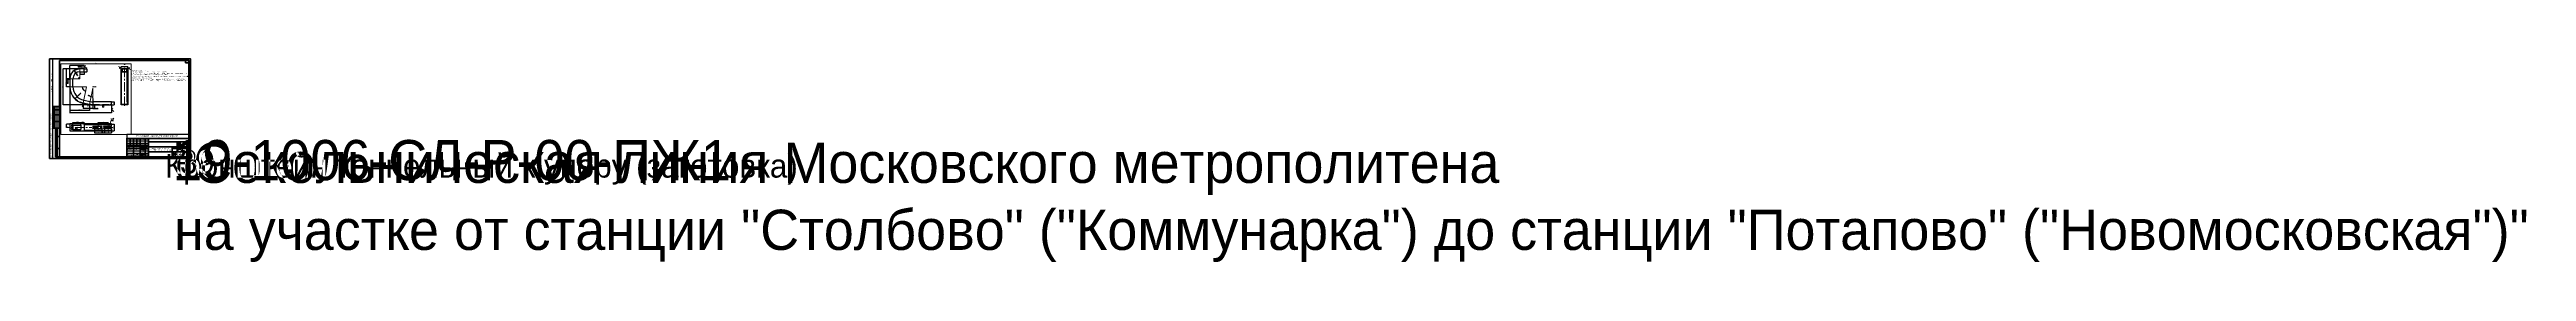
# Paper-space layout 'Кронштейн (заготовка)' of a CAD drawing. Header units: millimetres. Extents: x 0 to 7373, y -309 to 297.
# The model-space entities are those that its viewports show. They can reach past a viewport. Long polylines and large blocks are cut down to what shows.
import ezdxf
from ezdxf import colors
from ezdxf.entities.mleader import LeaderData, LeaderLine
from ezdxf.enums import TextEntityAlignment as Align
from ezdxf.math import Vec2, Vec3

# ---------------------------------------------------------------- set-up
doc = ezdxf.new("R2018")
doc.units = ezdxf.units.MM
doc.header["$LTSCALE"] = 0.3
doc.linetypes.add('CENTER2', pattern=[28.575, 19.05, -3.175, 3.175, -3.175])
doc.linetypes.add('DASHED', pattern=[19.05, 12.7, -6.35])
doc.layers.get('0').update_dxf_attribs({"lineweight": 20})
for name, color, linetype, lineweight in [('Gen_Stamp', 90, 'Continuous', 50), ('Gen_Text', 50, 'Continuous', 20), ('Gen_Text stamp_Field', 11, 'Continuous', 13), ('ВСП_Сплошная_толстая', 90, 'Continuous', 30), ('ВСП_Сплошная_тонкая', 7, 'Continuous', 20)]:
    doc.layers.add(name, color=color, linetype=linetype, lineweight=lineweight)
doc.layers.add('Подписи', color=7, linetype='Continuous', lineweight=25, true_color=0x0101ff)
doc.styles.add('mpp', font='mipgost.shx')
doc.styles.get("Standard").update_dxf_attribs({"font": 'txt.shx'})
doc.dimstyles.new('1 1', dxfattribs={"dimscale": 0, "dimtxt": 10, "dimasz": 10, "dimexe": 1.25, "dimexo": 1, "dimgap": 1, "dimtad": 1, "dimdec": 3, "dimtxsty": 'mpp', "dimblk": 'ARCHTICK', "dimcen": 2.5, "dimaunit": 1, "dimadec": 7, "dimazin": 0, "dimtfac": 1, "dimtdec": 3, "dimtmove": 0, "dimatfit": 3, "dimfxl": 1.25, "dimarcsym": 0})

# ---------------------------------------------------------------- blocks, each defined once
blk = doc.blocks.new('mpp_logo1')
at = {"true_color": 0xc7c8ca}
h = blk.add_hatch(color=9, dxfattribs=at)
h.dxf.hatch_style = 1
h.paths.add_polyline_path([(3.2, 2.9), (3.2, 8.9), (4, 8.9), (4, 2.9), (6.4, 2.9), (6.4, 12), (0.9, 12), (0.9, 2.9)])
h.paths.add_polyline_path([(9.4, 2.9), (9.4, 8.9), (10.2, 8.9), (10.2, 2.9), (12.7, 2.9), (12.7, 12), (7.1, 12), (7.1, 2.9)])
at = {"true_color": 0xcd2027}
h = blk.add_hatch(color=242, dxfattribs=at)
h.dxf.hatch_style = 1
edge = h.paths.add_edge_path()
edge.add_spline(control_points=[(6.4, 8.7), (6.4, 8.1), (6.6, 6.1), (6.6, 5.4), (7.5, 6), (8.5, 6.5), (9.4, 7), (9.6, 6.7), (10.1, 5), (8.1, 5.3), (7.5, 4.5), (7.6, 3.7), (11, 4), (12.4, 6.8), (10.5, 9.7), (9.1, 7.8), (8.1, 7.3), (8.1, 7.8), (8.1, 8.7), (8, 9.6), (5.6, 9.7), (2.7, 8.2), (1.1, 4.9), (1.9, 3.9), (3.1, 3.8), (4.8, 4), (4.6, 4.7), (4.3, 5.5), (4.1, 6.3), (4.2, 7.2), (4.8, 7.9), (5.5, 8.5), (6.1, 8.6), (6.4, 8.7)], knot_values=[0, 0, 0, 0, 300.659982, 300.659982, 300.659982, 590.789716, 590.789716, 590.789716, 601.234153, 681.53246, 755.608742, 840.995114, 903.941619, 943.057153, 997.443594, 1235.152215, 1235.152215, 1235.152215, 1352.877278, 1352.877278, 1352.877278, 1848.049447, 2121.155548, 2235.10568, 2341.231601, 2452.86185, 2512.41587, 2593.544179, 2662.908227, 2745.449255, 2823.932414, 2903.355813, 2990.023757, 2990.023757, 2990.023757, 2990.023757], degree=3, periodic=0)
at = {"color": 18, "lineweight": 25, "true_color": 0x000000, "const_width": 0.0424}
for points in [[(3.2, 2.9), (3.2, 8.9), (4, 8.9), (4, 2.9), (6.4, 2.9), (6.4, 12), (0.9, 12), (0.9, 2.9), (3.2, 2.9)], [(9.4, 2.9), (9.4, 8.9), (10.2, 8.9), (10.2, 2.9), (12.7, 2.9), (12.7, 12), (7.1, 12), (7.1, 2.9), (9.4, 2.9)]]:
    blk.add_lwpolyline(points, dxfattribs=at)
at = {"color": 18, "lineweight": 30, "true_color": 0x000000}
blk.add_open_spline([(6.4, 8.7), (6.4, 8.1), (6.6, 6.1), (6.6, 5.4), (7.5, 6), (8.5, 6.5), (9.4, 7), (9.6, 6.7), (10.1, 5), (8.1, 5.3), (7.5, 4.5), (7.6, 3.7), (11, 4), (12.4, 6.8), (10.5, 9.7), (9.1, 7.8), (8.1, 7.3), (8.1, 7.8), (8.1, 8.7), (8, 9.6), (5.6, 9.7), (2.7, 8.2), (1.1, 4.9), (1.9, 3.9), (3.1, 3.8), (4.8, 4), (4.6, 4.7), (4.3, 5.5), (4.1, 6.3), (4.2, 7.2), (4.8, 7.9), (5.5, 8.5), (6.1, 8.6), (6.4, 8.7)], degree=3, knots=[0, 0, 0, 0, 300.659982, 300.659982, 300.659982, 590.789716, 590.789716, 590.789716, 601.234153, 681.53246, 755.608742, 840.995114, 903.941619, 943.057153, 997.443594, 1235.152215, 1235.152215, 1235.152215, 1352.877278, 1352.877278, 1352.877278, 1848.049447, 2121.155548, 2235.10568, 2341.231601, 2452.86185, 2512.41587, 2593.544179, 2662.908227, 2745.449255, 2823.932414, 2903.355813, 2990.023757, 2990.023757, 2990.023757, 2990.023757], dxfattribs=at)
at = {"insert": (30.8, 7.6), "char_height": 2.5, "width": 38.481, "attachment_point": 5, "line_spacing_factor": 0.84, "style": 'mpp'}
blk.add_mtext('{\\f@Arial Unicode MS|b0|i0|c204|p34;\\T0.95;\\C50;АО "Моспромпроект"}', dxfattribs=at)
blk = doc.blocks.new('*U138')
at = {"layer": 'Defpoints'}
for points in [[(0, 0), (10, 0), (10, 297), (0, 297)], [(230, 60), (414.9, 60), (414.9, 71.9), (230, 71.9)]]:
    blk.add_lwpolyline(points, close=True, dxfattribs=at)
at = {"layer": 'Gen_Stamp'}
for p, q in [((10, 90), (10, 155)), ((10, 155), (30, 155)), ((15, 90), (15, 155)), ((30, 90), (10, 90)), ((15, 145), (30, 145)), ((15, 130), (30, 130)), ((15, 110), (30, 110)), ((18, 5), (18, 90)), ((23, 5), (23, 90)), ((18, 65), (30, 65)), ((18, 30), (30, 30)), ((30, 5), (18, 5)), ((230, 40), (295, 40)), ((230, 35), (295, 35)), ((240, 35), (240, 60)), ((250, 5), (250, 60)), ((260, 35), (260, 60)), ((270, 5), (270, 60)), ((285, 5), (285, 60)), ((295, 5), (295, 60)), ((295, 50), (415, 50)), ((295, 35), (415, 35)), ((295, 20), (415, 20)), ((365, 35), (365, 5)), ((365, 30), (415, 30)), ((380, 35), (380, 20)), ((395, 35), (395, 20))]:
    blk.add_line(p, q, dxfattribs=at)
for points in [[(0, 0), (420, 0), (420, 297), (0, 297)], [(415, 5), (30, 5), (30, 292), (415, 292)], [(405, 285), (415, 285), (415, 292), (405, 292)], [(415, 5), (230, 5), (230, 60), (415, 60)]]:
    blk.add_lwpolyline(points, close=True, dxfattribs=at)
at = {"layer": 'Gen_Text stamp_Field'}
for p, q in [((20, 90), (20, 155)), ((25, 90), (25, 155)), ((230, 55), (295, 55)), ((230, 50), (295, 50)), ((230, 45), (295, 45)), ((230, 30), (295, 30)), ((230, 25), (295, 25)), ((230, 20), (295, 20)), ((230, 15), (295, 15)), ((230, 10), (295, 10))]:
    blk.add_line(p, q, dxfattribs=at)
at = {"layer": 'Gen_Text'}
blk.add_blockref('mpp_logo1', (365, 5), dxfattribs=at)
at = {"layer": 'Defpoints', "insert": (3.9, 198.3), "char_height": 2.5, "width": 77.072, "attachment_point": 1, "rotation": 90, "style": 'mpp'}
blk.add_mtext('Не занимать: место для подшивки! ', dxfattribs=at)
at = {"layer": 'Defpoints', "insert": (259.2, 69.9), "char_height": 5, "width": 134.568, "attachment_point": 1, "style": 'mpp'}
blk.add_mtext('Не занимать: место для инвентарного номера. ', dxfattribs=at)
at = {"layer": 'Gen_Text', "char_height": 2.5, "attachment_point": 1, "rotation": 90, "style": 'mpp'}
for s, insert, width in [('Согласовано', (10.8, 92.4), 12.777), ('Взам. инв. №', (18.8, 66.2), 19.091), ('Подп. и дата', (18.8, 32.4), 19.091), ('Инв. № подл.', (18.8, 7.4), 19.091)]:
    blk.add_mtext(s, dxfattribs=dict(at, insert=insert, width=width))
at = {"layer": 'Gen_Text', "char_height": 2.5, "style": 'mpp'}
for s, insert, width, attachment_point in [('{\\T0.8; }Разработал', (230, 32.5), 20, 4), (' Проверил', (230, 27.5), 20, 4), (' Н. контр.', (230, 12.5), 20, 4), ('Изм.', (235, 37.5), 10, 5), ('Кол.уч.', (245, 37.5), 10, 5), ('Лист', (255, 37.5), 10, 5), ('№ док.', (265, 37.5), 10, 5), ('Подпись', (277.5, 37.5), 15, 5), ('Дата', (290, 37.5), 10, 5), ('{\\T0.9;Формат}', (365.5, 4.3), 12.777, 1), ('Стадия', (372.5, 32.5), 15, 5), ('Лист', (387.5, 32.5), 15, 5), ('Листов', (405, 32.5), 20, 5)]:
    blk.add_mtext(s, dxfattribs=dict(at, insert=insert, width=width, attachment_point=attachment_point))
at = {"layer": 'Gen_Text', "style": 'mpp'}
for tag, p in [('ДОЛЖ_6', (230.7, 6.5)), ('ДОЛЖ_3', (230.8, 21.1)), ('ДОЛЖ_4', (230.8, 16.4)), ('ФАМИЛИЯ_1', (250.9, 31.4)), ('ФАМИЛИЯ_3', (250.9, 21.3)), ('ФАМИЛИЯ_2', (251, 26.4)), ('ФАМИЛИЯ_4', (251.1, 16.3)), ('ФАМИЛИЯ_5', (251.2, 11.4)), ('ФАМИЛИЯ_6', (251.3, 6.5)), ('ФОРМАТ', (376.1, 1.8))]:
    blk.add_attdef(tag, p, '', height=2.5, dxfattribs=at)
at = {"layer": 'Gen_Text', "lineweight": 30}
for tag, height, p in [('НАИМЕНОВАНИЕ_ЛИСТА', 2.5, (331, 12.5)), ('НАИМЕНОВАНИЕ_ОБЪЕКТА', 2.5, (332.5, 27.5)), ('НАИМЕНОВАНИЕ_ПРОЕКТА', 2.5, (356, 42.5)), ('ШИФР', 3.5, (360.4, 55)), ('СТ', 2.5, (373.5, 25)), ('НОМЕР', 2.5, (388.5, 25))]:
    blk.add_attdef(tag, text='', height=height, dxfattribs=at).set_placement(p, align=Align.MIDDLE_CENTER)
at = {"layer": 'Gen_Text stamp_Field', "insert": (3.1, 3.9), "char_height": 2.5, "width": 164.223, "attachment_point": 1, "rotation": 90, "style": 'mpp'}
blk.add_mtext('Имя: Прохоров Андрей Олегович Дата печати: 11.09.2020 Сохранил: a.prokhorov', dxfattribs=at)
blk = doc.blocks.new('*U179')
at = {"layer": 'ВСП_Сплошная_тонкая', "color": 0, "insert": (5, -2.5), "char_height": 2.5, "width": 10, "attachment_point": 5, "style": 'mpp'}
blk.add_mtext('{\\W0.85;21.08.20}', dxfattribs=at)
blk = doc.blocks.new('A$C727e515a')
at = {"layer": 'Подписи', "color": 5}
blk.add_lwpolyline([(0.5, 1), (0.8, 1), (0.6, 0.8), (0.6, 0.8), (0.6, 0.9), (0.6, 0.9), (0.6, 0.8), (0.6, 0.8), (0.7, 0.8), (0.6, 0.8), (0.6, 0.8), (0.6, 0.8), (0.6, 0.8), (0.6, 0.8), (0.6, 0.7), (0.4, 0.5), (0.4, 0.5), (0.4, 0.5), (0.3, 0.4), (0.3, 0.4), (0.2, 0.4), (0.2, 0.4), (0.2, 0.4), (0.1, 0.4), (0, 0.4), (0, 0.4), (0, 0.4), (0, 0.4), (0, 0.4), (0, 0.4), (0.1, 0.4), (0.1, 0.5), (0.1, 0.5), (0.1, 0.5), (0.2, 0.5), (0.3, 0.5), (0.3, 0.5), (0.4, 0.6), (0.5, 0.6), (0.5, 0.6), (0.6, 0.6), (0.6, 0.6), (0.7, 0.6), (0.7, 0.6), (0.8, 0.6), (0.8, 0.6), (0.8, 0.6), (0.9, 0.7), (0.9, 0.7), (0.9, 0.7), (0.9, 0.7), (0.8, 0.7), (0.8, 0.7), (0.8, 0.7), (0.7, 0.6), (0.7, 0.6), (0.7, 0.6), (0.7, 0.6), (0.7, 0.6), (0.7, 0.6), (0.7, 0.5), (0.7, 0.5), (0.7, 0.5), (0.8, 0.6), (0.8, 0.6), (0.8, 0.6), (0.8, 0.6), (0.8, 0.6), (0.8, 0.6), (0.8, 0.6), (0.8, 0.6), (0.8, 0.6), (0.8, 0.6), (0.8, 0.6), (0.8, 0.6), (0.8, 0.6), (0.8, 0.6), (0.8, 0.6), (0.9, 0.6), (0.9, 0.6), (0.9, 0.6), (0.9, 0.6), (1, 0.6), (1, 0.6), (1, 0.6), (1.1, 0.7), (1.1, 0.7), (1.1, 0.7), (1.1, 0.7), (1.2, 0.7), (1.1, 0.7), (1.1, 0.7), (1.1, 0.7), (1.1, 0.6), (1, 0.6), (1, 0.6), (0.9, 0.5), (0.5, 0.2), (0.4, 0.1), (0.3, 0), (0.3, 0), (0.2, 0), (0.2, 0), (0.2, 0), (0.2, 0), (0.3, 0.1), (0.3, 0.1), (0.4, 0.1), (0.5, 0.2), (0.9, 0.4), (1.1, 0.5), (1.2, 0.6), (1.2, 0.6), (1.2, 0.6), (1.3, 0.6), (1.2, 0.6), (1.2, 0.6), (1.1, 0.5), (1, 0.5), (0.9, 0.5), (0.9, 0.4), (0.9, 0.4), (0.9, 0.4), (0.9, 0.4), (1, 0.4), (1, 0.5), (1.1, 0.5), (1.1, 0.5), (1.2, 0.6), (1.2, 0.6), (1.2, 0.6), (1.1, 0.6), (1.1, 0.6), (1, 0.6), (1, 0.6), (0.9, 0.6), (0.9, 0.6), (0.8, 0.6), (0.8, 0.6), (0.8, 0.6), (0.8, 0.6), (0.8, 0.6), (0.8, 0.6), (0.9, 0.6), (1, 0.6), (1.6, 0.6)], dxfattribs=at)
blk = doc.blocks.new('Мокиевская')
at = {"layer": 'Подписи', "color": 5, "lineweight": 30}
for points in [[(7, 4), (6, 5), (4, 5), (-7, -9), (-22, -30), (-24, -32), (-25, -31), (-25, -31), (-25, -30), (-24, -27), (-20, -21, -0.074179), (-1, 0, -0.167832), (2, 0, -0.136755), (-1, -8), (-7, -16, 0.314849), (-8, -19), (-6, -18), (10, -7), (11, -7), (11, -7), (11, -8), (4, -17, 0.089794), (4, -19, 0.062202), (4, -19, 0.075027), (5, -19), (6, -19), (24, -5), (26, -4), (27, -4), (29, -5), (30, -6), (30, -8), (30, -9), (29, -10), (18, -18), (16, -19), (15, -19), (14, -18), (14, -17), (16, -14), (20, -8)], [(24, -14), (37, -6), (27, -19), (41, -8), (35, -13, 0.212453), (33, -18, 0.143171), (39, -16, 0.110479), (37, -19, 0.109621), (54, -12), (79, 8, 0.265872), (80, 10, 0.343316), (78, 11), (54, -12), (21, -43), (20, -42, -0.254398), (21, -41), (39, -26), (53, -20)]]:
    blk.add_lwpolyline(points, format="xyb", dxfattribs=at)
blk.add_lwpolyline([(62, -17), (73, -14)], dxfattribs=at)
blk = doc.blocks.new('A$C1FA2752A')
at = {"layer": 'Подписи', "lineweight": 30}
blk.add_lwpolyline([(0.1, 0.8), (-0.1, 0.4), (-0.2, 0.1), (-0.4, -0.2), (-0.5, -0.4), (-0.6, -0.6), (-0.6, -0.7), (-0.5, -0.5), (-0.4, -0.3), (-0.4, -0.1), (-0.3, 0), (-0.3, 0.1), (-0.3, 0.2), (-0.3, 0.2), (-0.4, 0.3), (-0.4, 0.3), (-0.4, 0.3), (-0.4, 0.3), (-0.5, 0.3), (-0.5, 0.3), (-0.6, 0.2), (-0.6, 0.2), (-0.7, 0.1), (-0.7, 0.1), (-0.8, 0), (-0.8, -0.1), (-0.8, -0.2), (-0.9, -0.3), (-0.9, -0.4), (-0.9, -0.5), (-0.9, -0.6), (-0.9, -0.6), (-0.9, -0.7), (-0.8, -0.7), (-0.7, -0.7), (-0.6, -0.7), (-0.6, -0.7), (-0.5, -0.6), (-0.4, -0.5), (-0.1, -0.3), (0.1, 0), (0.3, 0.4), (0.5, 0.7), (0.6, 0.8), (0.5, 0.9), (0.5, 0.9), (0.5, 0.9), (0.5, 0.9), (0.4, 0.8), (0.3, 0.7), (0.2, 0.6), (0.1, 0.4), (0, 0.2), (-0.2, 0), (-0.3, -0.3), (-0.4, -0.5), (-0.5, -0.6), (-0.6, -0.8), (-0.7, -1), (-0.8, -1.1), (-0.9, -1.4), (-0.9, -1.6), (-1, -1.8), (-1.1, -2), (-1, -1.7), (-0.9, -1.4), (-0.7, -1), (-0.5, -0.7), (-0.3, -0.3), (-0.1, -0.1), (0.1, 0.1), (0.1, 0.1), (0.2, 0.1), (0.2, 0.1), (0.1, 0), (0, -0.2), (-0.1, -0.4), (-0.2, -0.6), (-0.1, -0.5), (0.1, -0.3), (0.2, -0.1), (0.2, -0.2), (0.1, -0.3), (0.1, -0.3), (0.2, -0.3), (0.2, -0.3), (0.3, -0.2), (0.3, -0.2), (0.3, -0.2), (0.3, -0.3), (0.3, -0.3), (0.3, -0.3), (0.3, -0.3), (0.3, -0.3), (0.3, -0.3), (0.3, -0.3), (0.4, -0.2), (0.5, -0.2), (0.5, -0.1), (0.5, -0.1), (0.5, -0.2), (0.6, -0.2), (0.6, -0.2), (0.6, -0.2), (0.6, -0.2), (0.6, -0.2), (0.6, -0.2)], dxfattribs=at)
blk = doc.blocks.new('_ArchTick')
at = {"color": 0, "linetype": 'ByBlock', "const_width": 0.15}
blk.add_lwpolyline([(-0.5, -0.5), (0.5, 0.5)], dxfattribs=at)
blk = doc.blocks.new('*D23')
at = {"layer": 'Defpoints', "color": 0, "transparency": 16777216}
for p in [(4869, 1872), (4869, 1826), (4908, 1826)]:
    blk.add_point(p, dxfattribs=at)
at = {"layer": 'ВСП_Сплошная_толстая', "color": 0, "lineweight": -2, "transparency": 16777216}
for p, q in [((4870, 1872), (4910, 1872)), ((4908, 1872), (4908, 1826)), ((4870, 1826), (4910, 1826))]:
    blk.add_line(p, q, dxfattribs=at)
at = {"layer": 'ВСП_Сплошная_толстая', "color": 0, "lineweight": -2, "transparency": 16777216, "xscale": 12.5, "yscale": 12.5, "zscale": 12.5}
for p, rotation in [((4908, 1872), 90), ((4908, 1826), 270)]:
    blk.add_blockref('_ArchTick', p, dxfattribs=dict(at, rotation=rotation))
at = {"layer": 'ВСП_Сплошная_толстая', "color": 0, "lineweight": 20, "transparency": 16777216, "insert": (4901, 1849), "char_height": 12.5, "attachment_point": 5, "rotation": 90, "style": 'mpp'}
blk.add_mtext('46', dxfattribs=at)
blk = doc.blocks.new('*D24')
at = {"layer": 'Defpoints', "color": 0, "transparency": 16777216}
for p in [(4450, 1850), (4450, 1773), (4544, 1831)]:
    blk.add_point(p, dxfattribs=at)
at = {"layer": 'ВСП_Сплошная_толстая', "color": 0, "lineweight": -2, "transparency": 16777216}
for p, q in [((4450, 1849), (4450, 1771)), ((4544, 1773), (4450, 1773)), ((4544, 1830), (4544, 1771))]:
    blk.add_line(p, q, dxfattribs=at)
at = {"layer": 'ВСП_Сплошная_толстая', "color": 0, "lineweight": -2, "transparency": 16777216, "xscale": 12.5, "yscale": 12.5, "zscale": 12.5, "rotation": 180}
blk.add_blockref('_ArchTick', (4450, 1773), dxfattribs=at)
at = {"layer": 'ВСП_Сплошная_толстая', "color": 0, "lineweight": -2, "transparency": 16777216, "xscale": 12.5, "yscale": 12.5, "zscale": 12.5}
blk.add_blockref('_ArchTick', (4544, 1773), dxfattribs=at)
at = {"layer": 'ВСП_Сплошная_толстая', "color": 0, "lineweight": 20, "transparency": 16777216, "insert": (4497, 1780), "char_height": 12.5, "attachment_point": 5, "style": 'mpp'}
blk.add_mtext('94', dxfattribs=at)
blk = doc.blocks.new('*D25')
at = {"layer": 'Defpoints', "color": 0, "transparency": 16777216}
for p in [(4249, 2094), (4249, 1743), (4544, 1773)]:
    blk.add_point(p, dxfattribs=at)
at = {"layer": 'ВСП_Сплошная_толстая', "color": 0, "lineweight": -2, "transparency": 16777216}
for p, q in [((4249, 2093), (4249, 1742)), ((4544, 1743), (4249, 1743)), ((4544, 1772), (4544, 1742))]:
    blk.add_line(p, q, dxfattribs=at)
at = {"layer": 'ВСП_Сплошная_толстая', "color": 0, "lineweight": -2, "transparency": 16777216, "xscale": 12.5, "yscale": 12.5, "zscale": 12.5, "rotation": 180}
blk.add_blockref('_ArchTick', (4249, 1743), dxfattribs=at)
at = {"layer": 'ВСП_Сплошная_толстая', "color": 0, "lineweight": -2, "transparency": 16777216, "xscale": 12.5, "yscale": 12.5, "zscale": 12.5}
blk.add_blockref('_ArchTick', (4544, 1743), dxfattribs=at)
at = {"layer": 'ВСП_Сплошная_толстая', "color": 0, "lineweight": 20, "transparency": 16777216, "insert": (4397, 1752), "char_height": 12.5, "attachment_point": 5, "style": 'mpp'}
blk.add_mtext('295{\\H6.25;\\S+20^ -5;}', dxfattribs=at)
blk = doc.blocks.new('*D26')
at = {"layer": 'Defpoints', "color": 0, "transparency": 16777216}
for p in [(4544, 1831), (4544, 1773), (4594, 1826)]:
    blk.add_point(p, dxfattribs=at)
at = {"layer": 'ВСП_Сплошная_толстая', "color": 0, "lineweight": -2, "transparency": 16777216}
for p, q in [((4544, 1830), (4544, 1771)), ((4594, 1773), (4544, 1773)), ((4594, 1825), (4594, 1771))]:
    blk.add_line(p, q, dxfattribs=at)
at = {"layer": 'ВСП_Сплошная_толстая', "color": 0, "lineweight": -2, "transparency": 16777216, "xscale": 12.5, "yscale": 12.5, "zscale": 12.5, "rotation": 180}
blk.add_blockref('_ArchTick', (4544, 1773), dxfattribs=at)
at = {"layer": 'ВСП_Сплошная_толстая', "color": 0, "lineweight": -2, "transparency": 16777216, "xscale": 12.5, "yscale": 12.5, "zscale": 12.5}
blk.add_blockref('_ArchTick', (4594, 1773), dxfattribs=at)
at = {"layer": 'ВСП_Сплошная_толстая', "color": 0, "lineweight": 20, "transparency": 16777216, "insert": (4569, 1780), "char_height": 12.5, "attachment_point": 5, "style": 'mpp'}
blk.add_mtext('50±3', dxfattribs=at)
blk = doc.blocks.new('*D27')
at = {"layer": 'Defpoints', "color": 0, "transparency": 16777216}
for p in [(4594, 1826), (4594, 1773), (4614, 1826)]:
    blk.add_point(p, dxfattribs=at)
at = {"layer": 'ВСП_Сплошная_толстая', "color": 0, "lineweight": -2, "transparency": 16777216}
for p, q in [((4594, 1825), (4594, 1771)), ((4594, 1773), (4614, 1773)), ((4614, 1825), (4614, 1771)), ((4614, 1773), (4670, 1773))]:
    blk.add_line(p, q, dxfattribs=at)
at = {"layer": 'ВСП_Сплошная_толстая', "color": 0, "lineweight": -2, "transparency": 16777216, "xscale": 12.5, "yscale": 12.5, "zscale": 12.5, "rotation": 180}
blk.add_blockref('_ArchTick', (4594, 1773), dxfattribs=at)
at = {"layer": 'ВСП_Сплошная_толстая', "color": 0, "lineweight": -2, "transparency": 16777216, "xscale": 12.5, "yscale": 12.5, "zscale": 12.5}
blk.add_blockref('_ArchTick', (4614, 1773), dxfattribs=at)
at = {"layer": 'ВСП_Сплошная_толстая', "color": 0, "lineweight": 20, "transparency": 16777216, "insert": (4650, 1780), "char_height": 12.5, "attachment_point": 5, "style": 'mpp'}
blk.add_mtext('15 min', dxfattribs=at)
blk = doc.blocks.new('*D28')
at = {"layer": 'Defpoints', "color": 0, "transparency": 16777216}
for p in [(4249, 1743), (4249, 1707), (4869, 1826)]:
    blk.add_point(p, dxfattribs=at)
at = {"layer": 'ВСП_Сплошная_толстая', "color": 0, "lineweight": -2, "transparency": 16777216}
for p, q in [((4249, 1742), (4249, 1706)), ((4869, 1707), (4249, 1707)), ((4869, 1825), (4869, 1706))]:
    blk.add_line(p, q, dxfattribs=at)
at = {"layer": 'ВСП_Сплошная_толстая', "color": 0, "lineweight": -2, "transparency": 16777216, "xscale": 12.5, "yscale": 12.5, "zscale": 12.5, "rotation": 180}
blk.add_blockref('_ArchTick', (4249, 1707), dxfattribs=at)
at = {"layer": 'ВСП_Сплошная_толстая', "color": 0, "lineweight": -2, "transparency": 16777216, "xscale": 12.5, "yscale": 12.5, "zscale": 12.5}
blk.add_blockref('_ArchTick', (4869, 1707), dxfattribs=at)
at = {"layer": 'ВСП_Сплошная_толстая', "color": 0, "lineweight": 20, "transparency": 16777216, "insert": (4559, 1715), "char_height": 12.5, "attachment_point": 5, "style": 'mpp'}
blk.add_mtext('620±5', dxfattribs=at)
blk = doc.blocks.new('*D29')
at = {"layer": 'Defpoints', "color": 0, "transparency": 16777216}
for p in [(4149, 2366), (4399, 2366), (4594, 1826)]:
    blk.add_point(p, dxfattribs=at)
at = {"layer": 'ВСП_Сплошная_толстая', "color": 0, "lineweight": -2, "transparency": 16777216}
for p, q in [((4398, 2366), (4148, 2366)), ((4149, 1826), (4149, 2366)), ((4593, 1826), (4148, 1826))]:
    blk.add_line(p, q, dxfattribs=at)
at = {"layer": 'ВСП_Сплошная_толстая', "color": 0, "lineweight": -2, "transparency": 16777216, "xscale": 12.5, "yscale": 12.5, "zscale": 12.5}
for p, rotation in [((4149, 2366), 90), ((4149, 1826), 270)]:
    blk.add_blockref('_ArchTick', p, dxfattribs=dict(at, rotation=rotation))
at = {"layer": 'ВСП_Сплошная_толстая', "color": 0, "lineweight": 20, "transparency": 16777216, "insert": (4140, 2096), "char_height": 12.5, "attachment_point": 5, "rotation": 90, "style": 'mpp'}
blk.add_mtext('540{\\H6.25;\\S+3^ -6;}', dxfattribs=at)
blk = doc.blocks.new('*D30')
at = {"layer": 'Defpoints', "color": 0, "transparency": 16777216}
for p in [(4516, 1831), (4544, 1831), (4594, 1826)]:
    blk.add_point(p, dxfattribs=at)
at = {"layer": 'ВСП_Сплошная_толстая', "color": 0, "lineweight": -2, "transparency": 16777216}
for p, q in [((4543, 1831), (4515, 1831)), ((4593, 1826), (4515, 1826)), ((4516, 1831), (4516, 1826)), ((4516, 1826), (4516, 1805))]:
    blk.add_line(p, q, dxfattribs=at)
at = {"layer": 'ВСП_Сплошная_толстая', "color": 0, "lineweight": -2, "transparency": 16777216, "xscale": 12.5, "yscale": 12.5, "zscale": 12.5}
for p, rotation in [((4516, 1831), 90), ((4516, 1826), 270)]:
    blk.add_blockref('_ArchTick', p, dxfattribs=dict(at, rotation=rotation))
at = {"layer": 'ВСП_Сплошная_толстая', "color": 0, "lineweight": 20, "transparency": 16777216, "insert": (4509, 1809), "char_height": 12.5, "attachment_point": 5, "rotation": 90, "style": 'mpp'}
blk.add_mtext('5', dxfattribs=at)
blk = doc.blocks.new('*D31')
at = {"layer": 'Defpoints', "color": 0, "transparency": 16777216}
for p in [(4438, 1850), (4450, 1850), (4516, 1826)]:
    blk.add_point(p, dxfattribs=at)
at = {"layer": 'ВСП_Сплошная_толстая', "color": 0, "lineweight": -2, "transparency": 16777216}
for p, q in [((4449, 1850), (4437, 1850)), ((4438, 1850), (4438, 1826)), ((4515, 1826), (4437, 1826)), ((4438, 1826), (4438, 1795))]:
    blk.add_line(p, q, dxfattribs=at)
at = {"layer": 'ВСП_Сплошная_толстая', "color": 0, "lineweight": -2, "transparency": 16777216, "xscale": 12.5, "yscale": 12.5, "zscale": 12.5}
for p, rotation in [((4438, 1850), 90), ((4438, 1826), 270)]:
    blk.add_blockref('_ArchTick', p, dxfattribs=dict(at, rotation=rotation))
at = {"layer": 'ВСП_Сплошная_толстая', "color": 0, "lineweight": 20, "transparency": 16777216, "insert": (4431, 1803), "char_height": 12.5, "attachment_point": 5, "rotation": 90, "style": 'mpp'}
blk.add_mtext('24', dxfattribs=at)
blk = doc.blocks.new('*D32')
at = {"layer": 'Defpoints', "color": 0, "transparency": 16777216}
for p in [(4199, 2366), (4249, 2366), (4249, 2216)]:
    blk.add_point(p, dxfattribs=at)
at = {"layer": 'ВСП_Сплошная_толстая', "color": 0, "lineweight": -2, "transparency": 16777216}
for p, q in [((4248, 2366), (4198, 2366)), ((4248, 2216), (4198, 2216)), ((4199, 2216), (4199, 2366))]:
    blk.add_line(p, q, dxfattribs=at)
at = {"layer": 'ВСП_Сплошная_толстая', "color": 0, "lineweight": -2, "transparency": 16777216, "xscale": 12.5, "yscale": 12.5, "zscale": 12.5}
for p, rotation in [((4199, 2366), 90), ((4199, 2216), 270)]:
    blk.add_blockref('_ArchTick', p, dxfattribs=dict(at, rotation=rotation))
at = {"layer": 'ВСП_Сплошная_толстая', "color": 0, "lineweight": 20, "transparency": 16777216, "insert": (4192, 2291), "char_height": 12.5, "attachment_point": 5, "rotation": 90, "style": 'mpp'}
blk.add_mtext('150±3', dxfattribs=at)
blk = doc.blocks.new('*D33')
at = {"layer": 'Defpoints', "color": 0, "transparency": 16777216}
for p in [(4199, 2216), (4249, 2216), (4249, 2094)]:
    blk.add_point(p, dxfattribs=at)
at = {"layer": 'ВСП_Сплошная_толстая', "color": 0, "lineweight": -2, "transparency": 16777216}
for p, q in [((4248, 2216), (4198, 2216)), ((4199, 2094), (4199, 2216)), ((4248, 2094), (4198, 2094))]:
    blk.add_line(p, q, dxfattribs=at)
at = {"layer": 'ВСП_Сплошная_толстая', "color": 0, "lineweight": -2, "transparency": 16777216, "xscale": 12.5, "yscale": 12.5, "zscale": 12.5}
for p, rotation in [((4199, 2216), 90), ((4199, 2094), 270)]:
    blk.add_blockref('_ArchTick', p, dxfattribs=dict(at, rotation=rotation))
at = {"layer": 'ВСП_Сплошная_толстая', "color": 0, "lineweight": 20, "transparency": 16777216, "insert": (4191, 2141), "char_height": 12.5, "attachment_point": 5, "rotation": 90, "style": 'mpp'}
blk.add_mtext('122±3', dxfattribs=at)
blk = doc.blocks.new('*D34')
at = {"layer": 'Defpoints', "color": 0, "transparency": 16777216}
for p in [(4249, 2413), (4249, 2216), (4463, 2366)]:
    blk.add_point(p, dxfattribs=at)
at = {"layer": 'ВСП_Сплошная_толстая', "color": 0, "lineweight": -2, "transparency": 16777216}
for p, q in [((4249, 2217), (4249, 2414)), ((4463, 2413), (4249, 2413)), ((4463, 2367), (4463, 2414))]:
    blk.add_line(p, q, dxfattribs=at)
at = {"layer": 'ВСП_Сплошная_толстая', "color": 0, "lineweight": -2, "transparency": 16777216, "xscale": 10, "yscale": 10, "zscale": 10, "rotation": 180}
blk.add_blockref('_ArchTick', (4249, 2413), dxfattribs=at)
at = {"layer": 'ВСП_Сплошная_толстая', "color": 0, "lineweight": -2, "transparency": 16777216, "xscale": 10, "yscale": 10, "zscale": 10}
blk.add_blockref('_ArchTick', (4463, 2413), dxfattribs=at)
at = {"layer": 'ВСП_Сплошная_толстая', "color": 0, "lineweight": 20, "transparency": 16777216, "insert": (4356, 2421), "char_height": 12.5, "attachment_point": 5, "style": 'mpp'}
blk.add_mtext('214{\\H6.25;\\S+5^ -2;}', dxfattribs=at)
blk = doc.blocks.new('*D35')
at = {"layer": 'Defpoints', "color": 0, "transparency": 16777216}
for p in [(4463, 2366), (4463, 2320), (4502, 2320)]:
    blk.add_point(p, dxfattribs=at)
at = {"layer": 'ВСП_Сплошная_толстая', "color": 0, "lineweight": -2, "transparency": 16777216}
for p, q in [((4464, 2366), (4504, 2366)), ((4464, 2320), (4504, 2320)), ((4502, 2366), (4502, 2320))]:
    blk.add_line(p, q, dxfattribs=at)
at = {"layer": 'ВСП_Сплошная_толстая', "color": 0, "lineweight": -2, "transparency": 16777216, "xscale": 12.5, "yscale": 12.5, "zscale": 12.5}
for p, rotation in [((4502, 2366), 90), ((4502, 2320), 270)]:
    blk.add_blockref('_ArchTick', p, dxfattribs=dict(at, rotation=rotation))
at = {"layer": 'ВСП_Сплошная_толстая', "color": 0, "lineweight": 20, "transparency": 16777216, "insert": (4495, 2343), "char_height": 12.5, "attachment_point": 5, "rotation": 90, "style": 'mpp'}
blk.add_mtext('46', dxfattribs=at)
blk = doc.blocks.new('*D36')
at = {"layer": 'Defpoints', "color": 0, "transparency": 16777216}
for p in [(4399, 2320), (4399, 2281), (4463, 2320)]:
    blk.add_point(p, dxfattribs=at)
at = {"layer": 'ВСП_Сплошная_толстая', "color": 0, "lineweight": -2, "transparency": 16777216}
for p, q in [((4399, 2319), (4399, 2280)), ((4463, 2281), (4399, 2281)), ((4463, 2319), (4463, 2280))]:
    blk.add_line(p, q, dxfattribs=at)
at = {"layer": 'ВСП_Сплошная_толстая', "color": 0, "lineweight": -2, "transparency": 16777216, "xscale": 12.5, "yscale": 12.5, "zscale": 12.5, "rotation": 180}
blk.add_blockref('_ArchTick', (4399, 2281), dxfattribs=at)
at = {"layer": 'ВСП_Сплошная_толстая', "color": 0, "lineweight": -2, "transparency": 16777216, "xscale": 12.5, "yscale": 12.5, "zscale": 12.5}
blk.add_blockref('_ArchTick', (4463, 2281), dxfattribs=at)
at = {"layer": 'ВСП_Сплошная_толстая', "color": 0, "lineweight": 20, "transparency": 16777216, "insert": (4431, 2289), "char_height": 12.5, "attachment_point": 5, "style": 'mpp'}
blk.add_mtext('64', dxfattribs=at)
blk = doc.blocks.new('*D37')
at = {"layer": 'Defpoints', "color": 0, "transparency": 16777216}
for p in [(4249, 2216), (4390, 2233), (4399, 2366), (4399, 2216), (4399, 2216)]:
    blk.add_point(p, dxfattribs=at)
at = {"layer": 'ВСП_Сплошная_толстая', "color": 0, "lineweight": -2, "transparency": 16777216}
blk.add_arc((4399, 2216), 19, 90, 180, dxfattribs=at)
at = {"layer": 'ВСП_Сплошная_толстая', "color": 0, "lineweight": -2, "transparency": 16777216, "xscale": 12.5, "yscale": 12.5, "zscale": 12.5, "rotation": 269.9999999999999}
blk.add_blockref('_ArchTick', (4380, 2216), dxfattribs=at)
at = {"layer": 'ВСП_Сплошная_толстая', "color": 0, "lineweight": -2, "transparency": 16777216, "xscale": 12.5, "yscale": 12.5, "zscale": 12.5}
blk.add_blockref('_ArchTick', (4399, 2235), dxfattribs=at)
at = {"layer": 'ВСП_Сплошная_толстая', "color": 0, "lineweight": 20, "transparency": 16777216, "insert": (4380, 2235), "char_height": 12.5, "attachment_point": 5, "rotation": 45, "style": 'mpp'}
blk.add_mtext('90°', dxfattribs=at)
blk = doc.blocks.new('*D38')
at = {"layer": 'Defpoints', "color": 0, "transparency": 16777216}
for p in [(4315, 2340), (4399, 2216)]:
    blk.add_point(p, dxfattribs=at)
at = {"layer": 'ВСП_Сплошная_толстая', "color": 0, "lineweight": -2, "transparency": 16777216}
blk.add_line((4369, 2261), (4322, 2330), dxfattribs=at)
at = {"layer": 'ВСП_Сплошная_толстая', "color": 0, "transparency": 16777216}
blk.add_solid([(4324, 2331), (4320, 2329), (4315, 2340)], dxfattribs=at)
at = {"layer": 'ВСП_Сплошная_толстая', "color": 0, "lineweight": 20, "transparency": 16777216, "insert": (4366, 2278), "char_height": 12.5, "attachment_point": 5, "rotation": 304.1837, "style": 'mpp'}
blk.add_mtext('R150', dxfattribs=at)
blk = doc.blocks.new('*D39')
at = {"layer": 'Defpoints', "color": 0, "transparency": 16777216}
for p in [(4249, 2094), (4440, 2066), (4450, 1850), (4499, 2095), (4499, 2095)]:
    blk.add_point(p, dxfattribs=at)
at = {"layer": 'ВСП_Сплошная_толстая', "color": 0, "lineweight": -2, "transparency": 16777216}
blk.add_arc((4499, 2095), 66.3, 180.2197, 258.6887, dxfattribs=at)
at = {"layer": 'ВСП_Сплошная_толстая', "color": 0, "lineweight": -2, "transparency": 16777216, "xscale": 12.5, "yscale": 12.5, "zscale": 12.5}
for p, rotation in [((4433, 2095), 90.2196970129285), ((4486, 2030), 348.6887121054195)]:
    blk.add_blockref('_ArchTick', p, dxfattribs=dict(at, rotation=rotation))
at = {"layer": 'ВСП_Сплошная_толстая', "color": 0, "lineweight": 20, "transparency": 16777216, "insert": (4454, 2058), "char_height": 12.5, "attachment_point": 5, "rotation": 309.4542, "style": 'mpp'}
blk.add_mtext("78°30'", dxfattribs=at)
blk = doc.blocks.new('*D40')
at = {"layer": 'Defpoints', "color": 0, "transparency": 16777216}
for p in [(4326, 1915), (4499, 2095)]:
    blk.add_point(p, dxfattribs=at)
at = {"layer": 'ВСП_Сплошная_толстая', "color": 0, "lineweight": -2, "transparency": 16777216}
blk.add_line((4411, 2003), (4335, 1924), dxfattribs=at)
at = {"layer": 'ВСП_Сплошная_толстая', "color": 0, "transparency": 16777216}
blk.add_solid([(4333, 1925), (4336, 1922), (4326, 1915)], dxfattribs=at)
at = {"layer": 'ВСП_Сплошная_толстая', "color": 0, "lineweight": 20, "transparency": 16777216, "insert": (4394, 1997), "char_height": 12.5, "attachment_point": 5, "rotation": 46.2172, "style": 'mpp'}
blk.add_mtext('R250', dxfattribs=at)
blk = doc.blocks.new('*D41')
at = {"layer": 'Defpoints', "color": 0, "transparency": 16777216}
for p in [(4585, 1948), (4594, 2076), (4594, 2076), (4544, 1831), (4594, 1826)]:
    blk.add_point(p, dxfattribs=at)
at = {"layer": 'ВСП_Сплошная_толстая', "color": 0, "lineweight": -2, "transparency": 16777216}
blk.add_line((4556, 1953), (4520, 1964), dxfattribs=at)
for start, end in [(253.0093, 258.5214), (258.5214, 270)]:
    blk.add_arc((4594, 2077), 130, start, end, dxfattribs=at)
at = {"layer": 'ВСП_Сплошная_толстая', "color": 0, "lineweight": -2, "transparency": 16777216, "xscale": 12.5, "yscale": 12.5, "zscale": 12.5}
for p, rotation in [((4568, 1950), 168.521371245087), ((4594, 1947), 2.604613708712122e-05)]:
    blk.add_blockref('_ArchTick', p, dxfattribs=dict(at, rotation=rotation))
at = {"layer": 'ВСП_Сплошная_толстая', "color": 0, "lineweight": 20, "transparency": 16777216, "insert": (4541, 1967), "char_height": 12.5, "attachment_point": 5, "rotation": 343.0093, "style": 'mpp'}
blk.add_mtext("11°30'", dxfattribs=at)
blk = doc.blocks.new('*D42')
at = {"layer": 'Defpoints', "color": 0, "transparency": 16777216}
for p in [(4594, 2076), (4594, 1826)]:
    blk.add_point(p, dxfattribs=at)
at = {"layer": 'ВСП_Сплошная_толстая', "color": 0, "lineweight": -2, "transparency": 16777216}
blk.add_line((4594, 1919), (4594, 1841), dxfattribs=at)
blk.add_arc((4594, 2076), 250, 270.055, 270.3669, dxfattribs=at)
at = {"layer": 'ВСП_Сплошная_толстая', "color": 0, "transparency": 16777216}
blk.add_solid([(4597, 1841), (4592, 1841), (4594, 1826)], dxfattribs=at)
at = {"layer": 'ВСП_Сплошная_толстая', "color": 0, "transparency": 16777216, "insert": (4601, 1905), "char_height": 10, "attachment_point": 5, "rotation": 270.0804, "style": 'mpp'}
blk.add_mtext('R250', dxfattribs=at)
blk = doc.blocks.new('*D43')
at = {"layer": 'Defpoints', "color": 0, "transparency": 16777216}
for p in [(4199, 1540), (4226, 1490), (4249, 1540)]:
    blk.add_point(p, dxfattribs=at)
at = {"layer": 'ВСП_Сплошная_толстая', "color": 0, "lineweight": -2, "transparency": 16777216}
for p, q in [((4248, 1540), (4198, 1540)), ((4225, 1490), (4198, 1490)), ((4199, 1490), (4199, 1540))]:
    blk.add_line(p, q, dxfattribs=at)
at = {"layer": 'ВСП_Сплошная_толстая', "color": 0, "lineweight": -2, "transparency": 16777216, "xscale": 12.5, "yscale": 12.5, "zscale": 12.5}
for p, rotation in [((4199, 1540), 90), ((4199, 1490), 270)]:
    blk.add_blockref('_ArchTick', p, dxfattribs=dict(at, rotation=rotation))
at = {"layer": 'ВСП_Сплошная_толстая', "color": 0, "lineweight": 20, "transparency": 16777216, "insert": (4192, 1515), "char_height": 12.5, "attachment_point": 5, "rotation": 90, "style": 'mpp'}
blk.add_mtext('50±1', dxfattribs=at)
blk = doc.blocks.new('*D44')
at = {"layer": 'ВСП_Сплошная_толстая', "color": 0, "lineweight": -2, "transparency": 16777216}
for p, q in [((4294, 1523), (4276, 1523)), ((4277, 1458), (4277, 1523)), ((4294, 1458), (4276, 1458))]:
    blk.add_line(p, q, dxfattribs=at)
at = {"layer": 'ВСП_Сплошная_толстая', "color": 0, "lineweight": -2, "transparency": 16777216, "xscale": 12.5, "yscale": 12.5, "zscale": 12.5}
for p, rotation in [((4277, 1523), 90), ((4277, 1458), 270)]:
    blk.add_blockref('_ArchTick', p, dxfattribs=dict(at, rotation=rotation))
at = {"layer": 'ВСП_Сплошная_толстая', "color": 0, "lineweight": 20, "transparency": 16777216, "insert": (4269, 1490), "char_height": 12.5, "attachment_point": 5, "rotation": 90, "style": 'mpp', "bg_fill": 3, "box_fill_scale": 1.1, "bg_fill_color": 256, "bg_fill_true_color": 13158600, "bg_fill_transparency": 0}
blk.add_mtext('65±1', dxfattribs=at)
at = {"layer": 'Defpoints', "color": 0, "transparency": 16777216}
for p in [(4277, 1523), (4295, 1523), (4295, 1458)]:
    blk.add_point(p, dxfattribs=at)
blk = doc.blocks.new('*D45')
at = {"layer": 'Defpoints', "color": 0, "transparency": 16777216}
for p in [(4295, 1523), (4415, 1564), (4415, 1523)]:
    blk.add_point(p, dxfattribs=at)
at = {"layer": 'ВСП_Сплошная_толстая', "color": 0, "lineweight": -2, "transparency": 16777216}
for p, q in [((4295, 1524), (4295, 1565)), ((4295, 1564), (4415, 1564)), ((4415, 1524), (4415, 1565))]:
    blk.add_line(p, q, dxfattribs=at)
at = {"layer": 'ВСП_Сплошная_толстая', "color": 0, "lineweight": -2, "transparency": 16777216, "xscale": 12.5, "yscale": 12.5, "zscale": 12.5, "rotation": 180}
blk.add_blockref('_ArchTick', (4295, 1564), dxfattribs=at)
at = {"layer": 'ВСП_Сплошная_толстая', "color": 0, "lineweight": -2, "transparency": 16777216, "xscale": 12.5, "yscale": 12.5, "zscale": 12.5}
blk.add_blockref('_ArchTick', (4415, 1564), dxfattribs=at)
at = {"layer": 'ВСП_Сплошная_толстая', "color": 0, "lineweight": 20, "transparency": 16777216, "insert": (4355, 1572), "char_height": 12.5, "attachment_point": 5, "style": 'mpp'}
blk.add_mtext('120±5', dxfattribs=at)
blk = doc.blocks.new('*D46')
at = {"layer": 'Defpoints', "color": 0, "transparency": 16777216}
for p in [(4415, 1523), (4463, 1564), (4463, 1533)]:
    blk.add_point(p, dxfattribs=at)
at = {"layer": 'ВСП_Сплошная_толстая', "color": 0, "lineweight": -2, "transparency": 16777216}
for p, q in [((4415, 1524), (4415, 1565)), ((4415, 1564), (4463, 1564)), ((4463, 1534), (4463, 1565))]:
    blk.add_line(p, q, dxfattribs=at)
at = {"layer": 'ВСП_Сплошная_толстая', "color": 0, "lineweight": -2, "transparency": 16777216, "xscale": 12.5, "yscale": 12.5, "zscale": 12.5, "rotation": 180}
blk.add_blockref('_ArchTick', (4415, 1564), dxfattribs=at)
at = {"layer": 'ВСП_Сплошная_толстая', "color": 0, "lineweight": -2, "transparency": 16777216, "xscale": 12.5, "yscale": 12.5, "zscale": 12.5}
blk.add_blockref('_ArchTick', (4463, 1564), dxfattribs=at)
at = {"layer": 'ВСП_Сплошная_толстая', "color": 0, "lineweight": 20, "transparency": 16777216, "insert": (4439, 1572), "char_height": 12.5, "attachment_point": 5, "style": 'mpp'}
blk.add_mtext('48±1', dxfattribs=at)
blk = doc.blocks.new('*D47')
at = {"layer": 'ВСП_Сплошная_толстая', "color": 0, "lineweight": -2, "transparency": 16777216}
for p, q in [((4613, 1505), (4593, 1505)), ((4613, 1475), (4593, 1475)), ((4594, 1475), (4594, 1505))]:
    blk.add_line(p, q, dxfattribs=at)
at = {"layer": 'ВСП_Сплошная_толстая', "color": 0, "lineweight": -2, "transparency": 16777216, "xscale": 12.5, "yscale": 12.5, "zscale": 12.5}
for p, rotation in [((4594, 1505), 90), ((4594, 1475), 270)]:
    blk.add_blockref('_ArchTick', p, dxfattribs=dict(at, rotation=rotation))
at = {"layer": 'ВСП_Сплошная_толстая', "color": 0, "lineweight": 20, "transparency": 16777216, "insert": (4586, 1490), "char_height": 12.5, "attachment_point": 5, "rotation": 90, "style": 'mpp', "bg_fill": 3, "box_fill_scale": 1.1, "bg_fill_color": 256, "bg_fill_true_color": 13158600, "bg_fill_transparency": 0}
blk.add_mtext('30', dxfattribs=at)
at = {"layer": 'Defpoints', "color": 0, "transparency": 16777216}
for p in [(4594, 1505), (4614, 1505), (4614, 1475)]:
    blk.add_point(p, dxfattribs=at)
blk = doc.blocks.new('*D48')
at = {"layer": 'ВСП_Сплошная_толстая', "color": 0, "lineweight": -2, "transparency": 16777216}
for p, q in [((4763, 1505), (4749, 1505)), ((4763, 1475), (4749, 1475)), ((4750, 1475), (4750, 1505))]:
    blk.add_line(p, q, dxfattribs=at)
at = {"layer": 'ВСП_Сплошная_толстая', "color": 0, "lineweight": -2, "transparency": 16777216, "xscale": 12.5, "yscale": 12.5, "zscale": 12.5}
for p, rotation in [((4750, 1505), 90), ((4750, 1475), 270)]:
    blk.add_blockref('_ArchTick', p, dxfattribs=dict(at, rotation=rotation))
at = {"layer": 'ВСП_Сплошная_толстая', "color": 0, "lineweight": 20, "transparency": 16777216, "insert": (4742, 1490), "char_height": 12.5, "attachment_point": 5, "rotation": 90, "style": 'mpp', "bg_fill": 3, "box_fill_scale": 1.1, "bg_fill_color": 256, "bg_fill_true_color": 13158600, "bg_fill_transparency": 0}
blk.add_mtext('30', dxfattribs=at)
at = {"layer": 'Defpoints', "color": 0, "transparency": 16777216}
for p in [(4750, 1505), (4764, 1505), (4764, 1475)]:
    blk.add_point(p, dxfattribs=at)
blk = doc.blocks.new('*D49')
at = {"layer": 'Defpoints', "color": 0, "transparency": 16777216}
for p in [(4669, 1520), (4819, 1562), (4819, 1520)]:
    blk.add_point(p, dxfattribs=at)
at = {"layer": 'ВСП_Сплошная_толстая', "color": 0, "lineweight": -2, "transparency": 16777216}
for p, q in [((4669, 1521), (4669, 1563)), ((4669, 1562), (4819, 1562)), ((4819, 1521), (4819, 1563))]:
    blk.add_line(p, q, dxfattribs=at)
at = {"layer": 'ВСП_Сплошная_толстая', "color": 0, "lineweight": -2, "transparency": 16777216, "xscale": 12.5, "yscale": 12.5, "zscale": 12.5, "rotation": 180}
blk.add_blockref('_ArchTick', (4669, 1562), dxfattribs=at)
at = {"layer": 'ВСП_Сплошная_толстая', "color": 0, "lineweight": -2, "transparency": 16777216, "xscale": 12.5, "yscale": 12.5, "zscale": 12.5}
blk.add_blockref('_ArchTick', (4819, 1562), dxfattribs=at)
at = {"layer": 'ВСП_Сплошная_толстая', "color": 0, "lineweight": 20, "transparency": 16777216, "insert": (4744, 1569), "char_height": 12.5, "attachment_point": 5, "style": 'mpp'}
blk.add_mtext('150', dxfattribs=at)
blk = doc.blocks.new('*D50')
at = {"layer": 'Defpoints', "color": 0, "transparency": 16777216}
for p in [(4614, 1475), (4724, 1475), (4724, 1410)]:
    blk.add_point(p, dxfattribs=at)
at = {"layer": 'ВСП_Сплошная_толстая', "color": 0, "lineweight": -2, "transparency": 16777216}
for p, q in [((4614, 1474), (4614, 1409)), ((4614, 1410), (4724, 1410)), ((4724, 1474), (4724, 1409))]:
    blk.add_line(p, q, dxfattribs=at)
at = {"layer": 'ВСП_Сплошная_толстая', "color": 0, "lineweight": -2, "transparency": 16777216, "xscale": 12.5, "yscale": 12.5, "zscale": 12.5, "rotation": 180}
blk.add_blockref('_ArchTick', (4614, 1410), dxfattribs=at)
at = {"layer": 'ВСП_Сплошная_толстая', "color": 0, "lineweight": -2, "transparency": 16777216, "xscale": 12.5, "yscale": 12.5, "zscale": 12.5}
blk.add_blockref('_ArchTick', (4724, 1410), dxfattribs=at)
at = {"layer": 'ВСП_Сплошная_толстая', "color": 0, "lineweight": 20, "transparency": 16777216, "insert": (4669, 1417), "char_height": 12.5, "attachment_point": 5, "style": 'mpp'}
blk.add_mtext('110', dxfattribs=at)
blk = doc.blocks.new('*D51')
at = {"layer": 'Defpoints', "color": 0, "transparency": 16777216}
for p in [(4724, 1475), (4764, 1475), (4764, 1410)]:
    blk.add_point(p, dxfattribs=at)
at = {"layer": 'ВСП_Сплошная_толстая', "color": 0, "lineweight": -2, "transparency": 16777216}
for p, q in [((4724, 1474), (4724, 1409)), ((4724, 1410), (4764, 1410)), ((4764, 1474), (4764, 1409))]:
    blk.add_line(p, q, dxfattribs=at)
at = {"layer": 'ВСП_Сплошная_толстая', "color": 0, "lineweight": -2, "transparency": 16777216, "xscale": 12.5, "yscale": 12.5, "zscale": 12.5, "rotation": 180}
blk.add_blockref('_ArchTick', (4724, 1410), dxfattribs=at)
at = {"layer": 'ВСП_Сплошная_толстая', "color": 0, "lineweight": -2, "transparency": 16777216, "xscale": 12.5, "yscale": 12.5, "zscale": 12.5}
blk.add_blockref('_ArchTick', (4764, 1410), dxfattribs=at)
at = {"layer": 'ВСП_Сплошная_толстая', "color": 0, "lineweight": 20, "transparency": 16777216, "insert": (4744, 1417), "char_height": 12.5, "attachment_point": 5, "style": 'mpp'}
blk.add_mtext('40', dxfattribs=at)
blk = doc.blocks.new('*D52')
at = {"layer": 'Defpoints', "color": 0, "transparency": 16777216}
for p in [(4764, 1475), (4869, 1474), (4869, 1410)]:
    blk.add_point(p, dxfattribs=at)
at = {"layer": 'ВСП_Сплошная_толстая', "color": 0, "lineweight": -2, "transparency": 16777216}
for p, q in [((4764, 1474), (4764, 1409)), ((4764, 1410), (4869, 1410)), ((4869, 1473), (4869, 1409))]:
    blk.add_line(p, q, dxfattribs=at)
at = {"layer": 'ВСП_Сплошная_толстая', "color": 0, "lineweight": -2, "transparency": 16777216, "xscale": 12.5, "yscale": 12.5, "zscale": 12.5, "rotation": 180}
blk.add_blockref('_ArchTick', (4764, 1410), dxfattribs=at)
at = {"layer": 'ВСП_Сплошная_толстая', "color": 0, "lineweight": -2, "transparency": 16777216, "xscale": 12.5, "yscale": 12.5, "zscale": 12.5}
blk.add_blockref('_ArchTick', (4869, 1410), dxfattribs=at)
at = {"layer": 'ВСП_Сплошная_толстая', "color": 0, "lineweight": 20, "transparency": 16777216, "insert": (4817, 1417), "char_height": 12.5, "attachment_point": 5, "style": 'mpp'}
blk.add_mtext('105', dxfattribs=at)
blk = doc.blocks.new('*D53')
at = {"layer": 'Defpoints', "color": 0, "transparency": 16777216}
for p in [(4869, 1540), (4869, 1440), (4908, 1440)]:
    blk.add_point(p, dxfattribs=at)
at = {"layer": 'ВСП_Сплошная_толстая', "color": 0, "lineweight": -2, "transparency": 16777216}
for p, q in [((4870, 1540), (4910, 1540)), ((4908, 1540), (4908, 1440)), ((4870, 1440), (4910, 1440))]:
    blk.add_line(p, q, dxfattribs=at)
at = {"layer": 'ВСП_Сплошная_толстая', "color": 0, "lineweight": -2, "transparency": 16777216, "xscale": 12.5, "yscale": 12.5, "zscale": 12.5}
for p, rotation in [((4908, 1540), 90), ((4908, 1440), 270)]:
    blk.add_blockref('_ArchTick', p, dxfattribs=dict(at, rotation=rotation))
at = {"layer": 'ВСП_Сплошная_толстая', "color": 0, "lineweight": 20, "transparency": 16777216, "insert": (4900, 1490), "char_height": 12.5, "attachment_point": 5, "rotation": 90, "style": 'mpp'}
blk.add_mtext('100*', dxfattribs=at)
blk = doc.blocks.new('*D54')
at = {"layer": 'Defpoints', "color": 0, "transparency": 16777216}
for p in [(5012, 2394), (5012, 2366), (5112, 2366)]:
    blk.add_point(p, dxfattribs=at)
at = {"layer": 'ВСП_Сплошная_толстая', "color": 0, "lineweight": -2, "transparency": 16777216}
for p, q in [((5012, 2367), (5012, 2395)), ((5112, 2394), (5012, 2394)), ((5112, 2367), (5112, 2395))]:
    blk.add_line(p, q, dxfattribs=at)
at = {"layer": 'ВСП_Сплошная_толстая', "color": 0, "lineweight": -2, "transparency": 16777216, "xscale": 12.5, "yscale": 12.5, "zscale": 12.5, "rotation": 180}
blk.add_blockref('_ArchTick', (5012, 2394), dxfattribs=at)
at = {"layer": 'ВСП_Сплошная_толстая', "color": 0, "lineweight": -2, "transparency": 16777216, "xscale": 12.5, "yscale": 12.5, "zscale": 12.5}
blk.add_blockref('_ArchTick', (5112, 2394), dxfattribs=at)
at = {"layer": 'ВСП_Сплошная_толстая', "color": 0, "lineweight": 20, "transparency": 16777216, "insert": (5062, 2402), "char_height": 12.5, "attachment_point": 5, "style": 'mpp'}
blk.add_mtext('100*', dxfattribs=at)

msp = doc.modelspace()

# ---------------------------------------------------------------- hatches: boundary and pattern name
at = {"layer": 'ВСП_Сплошная_толстая'}
h = msp.add_hatch(color=7, dxfattribs=at)
h.dxf.hatch_style = 1
h.paths.add_polyline_path([(4433.5459, 2376.1035), (4431.8809, 2376.1035), (4431.8809, 2366.1035)])
h.paths.add_polyline_path([(4431.8809, 2366.1035), (4431.8809, 2376.1035), (4430.2159, 2376.1035)])
h = msp.add_hatch(color=7, dxfattribs=at)
h.dxf.hatch_style = 1
h.paths.add_polyline_path([(4239.0921, 2207.475), (4239.0921, 2205.81), (4249.0921, 2205.81)])
h.paths.add_polyline_path([(4249.0921, 2205.81), (4239.0921, 2205.81), (4239.0921, 2204.145)])
at = {"layer": 'ВСП_Сплошная_тонкая'}
h = msp.add_hatch(color=7, dxfattribs=at)
h.dxf.hatch_style = 1
h.paths.add_polyline_path([(4602.6048, 2099.8586), (4587.6048, 2097.3586), (4602.6048, 2097.3586)])
h.paths.add_polyline_path([(4602.6048, 2097.3586), (4587.6048, 2097.3586), (4602.6048, 2094.8586)])
h = msp.add_hatch(color=7, dxfattribs=at)
h.dxf.hatch_style = 1
h.paths.add_polyline_path([(4743.2588, 1826.1034), (4741.2588, 1826.1034), (4743.2588, 1823.1034)])
h.paths.add_polyline_path([(4745.2588, 1826.1034), (4743.2588, 1826.1034), (4743.2588, 1823.1034)])

# ---------------------------------------------------------------- linework, layer by layer
at = {"layer": 'ВСП_Сплошная_толстая', "color": 7}
for p, q in [((4249.0921, 2216.1035), (4249.0921, 2094.1035)), ((4295.0921, 2094.1035), (4295.0921, 2216.1035)), ((4463.0921, 2366.1035), (4399.0921, 2366.1035)), ((4399.0921, 2320.1035), (4463.0921, 2320.1035)), ((4463.0921, 2320.1035), (4463.0921, 2366.1035)), ((4450.0921, 1850.1035), (4544.0921, 1831.1035)), ((4459.1145, 1895.2101), (4553.426, 1876.1471)), ((4869.0921, 1872.1035), (4594.0921, 1872.1035)), ((4869.0921, 1826.1035), (4869.0921, 1872.1035)), ((4594.0921, 1826.1034), (4869.0921, 1826.1035))]:
    msp.add_line(p, q, dxfattribs=at)
at = {"layer": 'ВСП_Сплошная_толстая', "color": 7, "lineweight": 20}
for p, q in [((5011.8761, 2380.5127), (4971.9553, 2399.2595)), ((5011.8761, 2380.5127), (4985.6889, 2368.2153)), ((5111.8761, 2372.2041), (5138.0633, 2384.5015)), ((5111.8761, 2372.2041), (5151.7969, 2353.4573))]:
    msp.add_line(p, q, dxfattribs=at)
for points in [[(4249.0921, 2216.1035), (4399.0921, 2216.1035), (4399.0921, 2366.1035)], [(4384.0588, 2407.9408), (4375.6418, 2393.614)], [(4388.8595, 2407.9408), (4380.4424, 2393.614)], [(4391.8809, 2409.0548), (4391.8809, 2389.0548)], [(4411.8809, 2389.0548), (4411.8809, 2409.0548)], [(4433.5459, 2376.1035), (4430.2159, 2376.1035)], [(4431.8809, 2366.1035), (4430.2159, 2376.1035)], [(4431.8809, 2389.0548), (4431.8809, 2366.1035)], [(4431.8809, 2366.1035), (4433.5459, 2376.1035)], [(4483.6573, 2414.122), (4463.0921, 2398.2233), (4500.3609, 2371.9933)], [(4226.1408, 2185.81), (4206.1408, 2185.81)], [(4206.1408, 2165.81), (4226.1408, 2165.81)], [(4224.1408, 2155.81), (4209.1408, 2155.81)], [(4224.1408, 2161.81), (4224.1408, 2149.81)], [(4226.1408, 2205.81), (4249.0921, 2205.81)], [(4239.0921, 2207.475), (4239.0921, 2204.145)], [(4249.0921, 2205.81), (4239.0921, 2207.475)], [(4249.0921, 2205.81), (4239.0921, 2204.145)], [(4249.0921, 2094.1035), (4499.0898, 2095.0621), (4450.0921, 1850.1035)], [(4544.0921, 1772.5209), (4450.0921, 1772.5209), (4450.0921, 1850.1035)], [(4593.8421, 2076.1002), (4544.0921, 1831.1035)], [(4594.0836, 1826.1034), (4594.0835, 2076.1407)], [(4743.2588, 1826.1034), (4743.2588, 1811.1034)], [(4889.6573, 1770.9298), (4869.0921, 1755.0311), (4906.3609, 1728.8011)]]:
    msp.add_lwpolyline(points, dxfattribs=at)
at = {"layer": 'ВСП_Сплошная_толстая', "color": 7, "linetype": 'DASHED', "lineweight": 20}
msp.add_lwpolyline([(4463.0921, 2361.6035), (4399.0921, 2361.6035, 0.4142135624), (4253.5921, 2216.1035), (4253.5921, 2094.1242, 0.3552164477), (4450.0921, 1854.6945), (4544.0921, 1835.6945, 0.051314516), (4594.0921, 1830.6035), (4869.0921, 1830.6035), (4844.5625, 1830.6035)], format="xyb", dxfattribs=at)
at = {"layer": 'ВСП_Сплошная_толстая', "color": 7, "lineweight": 20}
for points in [[(4371.8809, 2389.0548), (4431.8809, 2389.0548), (4431.8809, 2409.0548), (4371.8809, 2409.0548)], [(4226.1408, 2145.81), (4226.1408, 2205.81), (4206.1408, 2205.81), (4206.1408, 2145.81)], [(4733.2588, 1811.1034), (4753.2588, 1811.1034), (4753.2588, 1791.1034), (4733.2588, 1791.1034)]]:
    msp.add_lwpolyline(points, close=True, dxfattribs=at)
at = {"layer": 'ВСП_Сплошная_толстая', "color": 7}
for points in [[(5011.8761, 1826.1035), (5011.8761, 2366.1035), (5111.8761, 2366.1035), (5111.8761, 1826.1035), (5011.8761, 1826.1035)], [(5019.4761, 1869.1035), (5019.4761, 2323.1036)], [(5029.3761, 2361.6035), (5029.3761, 2317.8593)], [(5029.3761, 2324.196), (5094.3761, 2324.196)], [(5029.3761, 2317.8593), (5094.3761, 2317.8593)], [(5094.3761, 2361.6035), (5094.3761, 2317.8593)], [(5104.2761, 1869.1035), (5104.2761, 2323.1036)], [(4869.0921, 1540.3205), (4249.0921, 1540.3205)], [(4249.0921, 1540.3205), (4249.0921, 1440.3205), (4869.0921, 1440.3205), (4869.0921, 1475.3205)], [(4295.0921, 1522.8205), (4295.0921, 1457.8205)], [(4295.0921, 1522.8205), (4415.0921, 1522.8205)], [(4415.0921, 1522.8205), (4415.0921, 1457.8205)], [(4463.0921, 1532.7205), (4463.0921, 1447.9205)], [(4463.0921, 1532.7205), (4869.0921, 1532.7205)], [(4614.0921, 1826.1034), (4614.0921, 1830.6035)], [(4724.0921, 1505.3205), (4614.0921, 1505.3205), (4614.0921, 1475.3205), (4724.0921, 1475.3205), (4724.0921, 1505.3205)], [(4669.0921, 1816.9026), (4669.0921, 1835.3042)], [(4724.0921, 1826.1034), (4724.0921, 1830.6035)], [(4764.0921, 1826.1034), (4764.0921, 1830.6035)], [(4869.0921, 1505.3205), (4764.0921, 1505.3205)], [(4869.0921, 1475.3205), (4764.0921, 1475.3205), (4764.0921, 1505.3205)], [(4816.5921, 1816.9026), (4816.5921, 1835.3043)], [(4869.0921, 1505.3205), (4869.0921, 1540.3205)], [(5046.8761, 1826.1035), (5046.8761, 1830.6035)], [(5076.8761, 1826.1035), (5076.8761, 1830.6035)], [(4295.0921, 1457.8205), (4415.0921, 1457.8205)], [(4463.0921, 1447.9205), (4869.0921, 1447.9205)]]:
    msp.add_lwpolyline(points, dxfattribs=at)
for points in [[(5111.8761, 2320.1036), (5107.2761, 2320.1036, -0.4142135624), (5104.2761, 2323.1036), (5104.2761, 2354.6035, 0.4142135624), (5097.2761, 2361.6035), (5026.4761, 2361.6035, 0.4142135624), (5019.4761, 2354.6035), (5019.4761, 2323.1036, -0.4142135624), (5016.4761, 2320.1036), (5011.8761, 2320.1036)], [(5111.8761, 1872.1035), (5107.2761, 1872.1035, 0.4142135624), (5104.2761, 1869.1035), (5104.2761, 1837.6035, -0.4142135624), (5097.2761, 1830.6035), (5026.4761, 1830.6035, -0.4142135624), (5019.4761, 1837.6035), (5019.4761, 1869.1035, 0.4142135624), (5016.4761, 1872.1035), (5011.8761, 1872.1035)]]:
    msp.add_lwpolyline(points, format="xyb", dxfattribs=at)
at = {"layer": 'ВСП_Сплошная_толстая', "color": 7, "linetype": 'CENTER2', "lineweight": 20}
for points in [[(5061.8761, 2380.7643), (5061.8761, 1805.205)], [(4891.7755, 1490.3205), (4225.5129, 1490.3205)], [(4669.0921, 1520.3205), (4669.0921, 1460.3205)], [(4819.0921, 1520.3205), (4819.0921, 1460.3205)]]:
    msp.add_lwpolyline(points, dxfattribs=at)
at = {"layer": 'ВСП_Сплошная_толстая', "color": 7, "lineweight": 20}
for centre in [(4995.408, 2380.5127), (5128.3442, 2372.2041)]:
    msp.add_circle(centre, 7, dxfattribs=at)
at = {"layer": 'ВСП_Сплошная_толстая', "color": 7}
for centre, radius, start, end in [((4399.0921, 2216.1035), 150, 90, 180), ((4399.0921, 2216.1035), 104, 90, 180), ((4499.0894, 2095.255), 250, 180.2639062, 258.69747308), ((4499.0897, 2095.255), 204, 180.27388329, 258.69936182), ((4593.8427, 2076.1033), 204, 258.57289534, 270.07003835), ((4593.8436, 2076.1033), 250, 258.52115427, 270.05498895)]:
    msp.add_arc(centre, radius, start, end, dxfattribs=at)
at = {"layer": 'ВСП_Сплошная_тонкая', "color": 7}
for points in [[(4587.6048, 2097.3586), (4602.6048, 2097.3586), (4602.6048, 2099.8586), (4602.6048, 2094.8586), (4587.6048, 2097.3586), (4602.6048, 2099.8586)], [(4587.6048, 2097.3586), (4641.4651, 2097.3586)], [(4743.2588, 1826.1034), (4741.2588, 1826.1034), (4743.2588, 1823.1034)], [(4743.2588, 1826.1034), (4745.2588, 1826.1034), (4743.2588, 1823.1034)]]:
    msp.add_lwpolyline(points, dxfattribs=at)

# ---------------------------------------------------------------- texts
at = {"layer": 'ВСП_Сплошная_толстая', "color": 7, "lineweight": 20, "char_height": 12.5, "attachment_point": 1, "style": 'mpp'}
for s, width, heights, insert in [('{\\C0;2  Б}', 42.204963, [8.9239], (4399.0115, 2406.1308)), ('{\\C0;Б}', 8.3157, [0], (4739.8564, 1808.5005))]:
    msp.add_mtext_dynamic_manual_height_columns(s, width=width, gutter_width=12.5, heights=heights, dxfattribs=dict(at, insert=insert))
at = {"layer": 'ВСП_Сплошная_тонкая', "color": 7, "char_height": 12.5, "attachment_point": 1, "style": 'mpp'}
for s, insert, width in [('Вид А', (5038.6377, 2433.4752), 111.680837), ('А', (4620.1725, 2113.8574), 14.188182)]:
    msp.add_mtext(s, dxfattribs=dict(at, insert=insert, width=width))

# ---------------------------------------------------------------- dimensions: what is measured, and where the dimension line sits
at = {"layer": 'ВСП_Сплошная_толстая', "color": 7, "lineweight": 20}
for base, p1, p2, override, picture, middle in [((4149.121, 2366.1035), (4594.0921, 1826.1035), (4399.0921, 2366.1035), {"dimscale": 1, "dimtxt": 12.5, "dimasz": 12.5, "dimtol": 1, "dimtp": 3, "dimtm": 6, "dimtfac": 0.5}, '*D29', (4149.121, 2096.1035)), ((4199.0921, 2216.1035), (4249.0921, 2094.1035), (4249.0921, 2216.1035), {"dimscale": 1, "dimtxt": 12.5, "dimasz": 12.5, "dimgap": 1, "dimtol": 1, "dimlim": 0, "dimtp": 3, "dimtm": 3, "dimtfac": 1}, '*D33', (4199.0921, 2141.1035)), ((4199.0921, 2366.1035), (4249.0921, 2216.1035), (4249.0921, 2366.1035), {"dimscale": 1, "dimtxt": 12.5, "dimasz": 12.5, "dimgap": 1, "dimtol": 1, "dimlim": 0, "dimtp": 3, "dimtm": 3, "dimtfac": 1}, '*D32', (4199.0921, 2291.1035)), ((4438.3578, 1850.1035), (4516.0999, 1826.1034), (4450.0921, 1850.1035), {"dimscale": 1, "dimtxt": 12.5, "dimasz": 12.5}, '*D31', (4438.3578, 1803.4962)), ((4199.0921, 1540.3205), (4225.5129, 1490.3205), (4249.0921, 1540.3205), {"dimscale": 1, "dimtxt": 12.5, "dimasz": 12.5, "dimtol": 1, "dimtp": 1, "dimtm": 1}, '*D43', (4199.0921, 1515.3205)), ((4516.0999, 1831.1035), (4594.0921, 1826.1035), (4544.0921, 1831.1035), {"dimscale": 1, "dimtxt": 12.5, "dimasz": 12.5}, '*D30', (4516.0999, 1809.0564))]:
    dim = msp.add_linear_dim(base=base, p1=p1, p2=p2, angle=270, dimstyle='1 1', override=override, dxfattribs=at)
    dim.commit()
    dim.dimension.update_dxf_attribs({"geometry": picture, "text_midpoint": middle, "dimtype": 160})
for base, p1, p2, override, picture, middle in [((4249.0921, 2412.9066), (4463.0921, 2366.1035), (4249.0921, 2216.1035), {"dimscale": 1, "dimtxt": 12.5, "dimtol": 1, "dimtp": 5, "dimtm": 2, "dimtfac": 0.5}, '*D34', (4356.0921, 2412.9066)), ((4399.0921, 2280.7665), (4463.0921, 2320.1035), (4399.0921, 2320.1035), {"dimscale": 1, "dimtxt": 12.5, "dimasz": 12.5}, '*D36', (4431.0921, 2280.7665))]:
    dim = msp.add_linear_dim(base=base, p1=p1, p2=p2, dimstyle='1 1', override=override, dxfattribs=at)
    dim.commit()
    dim.dimension.update_dxf_attribs({"geometry": picture, "text_midpoint": middle, "dimtype": 160})
dim = msp.add_angular_dim_2l(base=(4389.5866, 2232.5674), line1=((4399.0921, 2216.1035), (4399.0921, 2366.1035)), line2=((4249.0921, 2216.1035), (4399.0921, 2216.1035)), dimstyle='1 1', override={"dimscale": 1, "dimtxt": 12.5, "dimasz": 12.5, "dimadec": 0, "dimtix": 0, "dimtofl": 1, "dimtmove": 0, "dimatfit": 3}, dxfattribs=at)
dim.commit()
dim.dimension.update_dxf_attribs({"geometry": '*D37', "text_midpoint": (4379.705, 2235.4905)})
for center, mpoint, picture, middle in [((4399.0921, 2216.1035), (4314.8148, 2340.1895), '*D38', (4360.0344, 2273.6102)), ((4499.0894, 2095.255), (4326.1079, 1914.7629), '*D40', (4399.3718, 1991.2078))]:
    dim = msp.add_radius_dim(center=center, mpoint=mpoint, dimstyle='1 1', override={"dimscale": 1, "dimtxt": 12.5, "dimasz": 12.5, "dimsah": 1, "dimtix": 0, "dimtofl": 1, "dimtmove": 0, "dimatfit": 3}, dxfattribs=at)
    dim.commit()
    dim.dimension.update_dxf_attribs({"geometry": picture, "text_midpoint": middle, "dimtype": 164})
for base, p1, p2, picture, middle in [((4502.4741, 2320.1035), (4463.0921, 2366.1035), (4463.0921, 2320.1035), '*D35', (4494.6494, 2343.1035)), ((4908.4741, 1826.1035), (4869.0921, 1872.1035), (4869.0921, 1826.1035), '*D23', (4900.6494, 1849.1035))]:
    dim = msp.add_linear_dim(base=base, p1=p1, p2=p2, angle=90, dimstyle='1 1', override={"dimscale": 1, "dimtxt": 12.5, "dimasz": 12.5, "dimtix": 0, "dimtofl": 1, "dimtmove": 0, "dimatfit": 3}, dxfattribs=at)
    dim.commit()
    dim.dimension.update_dxf_attribs({"geometry": picture, "text_midpoint": middle})
for base, p1, p2, text, picture, middle in [((5011.8761, 2393.6105), (5111.8761, 2366.1035), (5011.8761, 2366.1035), '<>*', '*D54', (5061.8761, 2393.6105)), ((4594.0921, 1772.5209), (4614.0921, 1826.1034), (4594.0921, 1826.1035), '15 min', '*D27', (4650.3241, 1772.5209))]:
    dim = msp.add_linear_dim(base=base, p1=p1, p2=p2, text=text, dimstyle='1 1', override={"dimscale": 1, "dimtxt": 12.5, "dimasz": 12.5}, dxfattribs=at)
    dim.commit()
    dim.dimension.update_dxf_attribs({"geometry": picture, "text_midpoint": middle, "dimtype": 160})
for base, p1, p2, override, picture, middle in [((4249.0921, 1743.2193), (4544.0921, 1772.5209), (4249.0921, 2094.1035), {"dimscale": 1, "dimtxt": 12.5, "dimasz": 12.5, "dimgap": 1, "dimtol": 1, "dimlim": 0, "dimtp": 20, "dimtm": 5, "dimtfac": 0.5, "dimtix": 0, "dimtofl": 1, "dimtmove": 0, "dimatfit": 3}, '*D25', (4396.5921, 1752.0149)), ((4450.0921, 1772.5209), (4544.0921, 1831.1035), (4450.0921, 1850.1035), {"dimscale": 1, "dimtxt": 12.5, "dimasz": 12.5, "dimtix": 0, "dimtofl": 1, "dimtmove": 0, "dimatfit": 3}, '*D24', (4497.0921, 1780.3456)), ((4249.0921, 1706.9942), (4869.0921, 1826.1035), (4249.0921, 1743.2193), {"dimscale": 1, "dimtxt": 12.5, "dimasz": 12.5, "dimgap": 1, "dimtol": 1, "dimlim": 0, "dimtp": 5, "dimtm": 5, "dimtfac": 1}, '*D28', (4559.0921, 1714.8189)), ((4544.0921, 1772.5209), (4594.0921, 1826.1035), (4544.0921, 1831.1035), {"dimscale": 1, "dimtxt": 12.5, "dimasz": 12.5, "dimgap": 1, "dimtol": 1, "dimlim": 0, "dimtp": 3, "dimtm": 3, "dimtix": 0, "dimtofl": 1, "dimtmove": 0, "dimatfit": 3}, '*D26', (4569.0921, 1780.0623))]:
    dim = msp.add_linear_dim(base=base, p1=p1, p2=p2, dimstyle='1 1', override=override, dxfattribs=at)
    dim.commit()
    dim.dimension.update_dxf_attribs({"geometry": picture, "text_midpoint": middle})
dim = msp.add_angular_dim_2l(base=(4439.73, 2065.6265), line1=((4499.0898, 2095.0621), (4450.0921, 1850.1035)), line2=((4249.0921, 2094.1035), (4499.0898, 2095.0621)), text="78°30'", dimstyle='1 1', override={"dimscale": 1, "dimtxt": 12.5, "dimasz": 12.5, "dimdsep": 46, "dimpost": '<>', "dimadec": 1}, dxfattribs=at)
dim.commit()
dim.dimension.update_dxf_attribs({"geometry": '*D39', "text_midpoint": (4447.9303, 2052.9581), "dimtype": 162})
dim = msp.add_angular_dim_2l(base=(4585.4097, 1947.5962), line1=((4594.0836, 1826.1034), (4594.0835, 2076.1407)), line2=((4593.8421, 2076.1002), (4544.0921, 1831.1035)), text="11°30'", dimstyle='1 1', override={"dimscale": 1, "dimtxt": 12.5, "dimasz": 12.5, "dimtix": 0, "dimtofl": 1, "dimtmove": 0, "dimatfit": 3}, dxfattribs=at)
dim.commit()
dim.dimension.update_dxf_attribs({"geometry": '*D41', "text_midpoint": (4540.5269, 1966.5431)})
at = {"layer": 'ВСП_Сплошная_толстая', "color": 7}
dim = msp.add_radius_dim(center=(4593.8436, 2076.1033), mpoint=(4594.1944, 1826.1035), dimstyle='1 1', override={"dimscale": 1, "dimasz": 15, "dimsah": 1, "dimtix": 0, "dimtofl": 1, "dimtmove": 0, "dimatfit": 3}, dxfattribs=at)
dim.commit()
dim.dimension.update_dxf_attribs({"geometry": '*D42', "text_midpoint": (4594.0835, 1905.115), "dimtype": 164})

# ---------------------------------------------------------------- next in the draw order: dimensions: what is measured, and where the dimension line sits
at = {"layer": 'ВСП_Сплошная_толстая', "color": 7, "lineweight": 20}
dim = msp.add_linear_dim(base=(4277.3178, 1522.8205), p1=(4295.0921, 1457.8205), p2=(4295.0921, 1522.8205), angle=270, dimstyle='1 1', override={"dimscale": 1, "dimtxt": 12.5, "dimasz": 12.5, "dimtol": 1, "dimtp": 1, "dimtm": 1, "dimtfill": 1}, dxfattribs=at)
dim.commit()
dim.dimension.update_dxf_attribs({"geometry": '*D44', "text_midpoint": (4277.3178, 1490.3205), "dimtype": 160})

# ---------------------------------------------------------------- next in the draw order: dimensions: what is measured, and where the dimension line sits
for base, p1, p2, override, picture, middle in [((4415.0921, 1564.0696), (4295.0921, 1522.8205), (4415.0921, 1522.8205), {"dimscale": 1, "dimtxt": 12.5, "dimasz": 12.5, "dimtol": 1, "dimtp": 5, "dimtm": 5}, '*D45', (4355.0921, 1564.0696)), ((4463.0921, 1564.0696), (4415.0921, 1522.8205), (4463.0921, 1532.7205), {"dimscale": 1, "dimtxt": 12.5, "dimasz": 12.5, "dimtol": 1, "dimtp": 1, "dimtm": 1}, '*D46', (4439.0921, 1564.0696))]:
    dim = msp.add_linear_dim(base=base, p1=p1, p2=p2, angle=180, dimstyle='1 1', override=override, dxfattribs=at)
    dim.commit()
    dim.dimension.update_dxf_attribs({"geometry": picture, "text_midpoint": middle, "dimtype": 160})

# ---------------------------------------------------------------- next in the draw order: texts
at = {"layer": 'ВСП_Сплошная_толстая', "color": 7, "lineweight": 20, "insert": (4310.1546, 1497.7818), "char_height": 12.5, "attachment_point": 1, "style": 'mpp', "bg_fill": 3, "box_fill_scale": 1.5, "bg_fill_color": 256, "bg_fill_transparency": 0}
msp.add_mtext_dynamic_manual_height_columns('{\\C0;Rz320}', width=7.882143, gutter_width=12.5, heights=[0], dxfattribs=at)

# ---------------------------------------------------------------- next in the draw order: dimensions: what is measured, and where the dimension line sits
at = {"layer": 'ВСП_Сплошная_толстая', "color": 7, "lineweight": 20}
dim = msp.add_linear_dim(base=(4593.868, 1505.3205), p1=(4614.0921, 1475.3205), p2=(4614.0921, 1505.3205), angle=270, dimstyle='1 1', override={"dimscale": 1, "dimtxt": 12.5, "dimasz": 12.5, "dimtp": 1, "dimtm": 1, "dimtfill": 1}, dxfattribs=at)
dim.commit()
dim.dimension.update_dxf_attribs({"geometry": '*D47', "text_midpoint": (4593.868, 1490.3205), "dimtype": 160})

# ---------------------------------------------------------------- next in the draw order: linework, layer by layer
msp.add_lwpolyline([(4328.1775, 1478.3857), (4344.0761, 1457.8205), (4370.3061, 1495.0894)], dxfattribs=at)

# ---------------------------------------------------------------- next in the draw order: dimensions: what is measured, and where the dimension line sits
dim = msp.add_linear_dim(base=(4749.9566, 1505.3205), p1=(4764.0921, 1475.3205), p2=(4764.0921, 1505.3205), angle=270, dimstyle='1 1', override={"dimscale": 1, "dimtxt": 12.5, "dimasz": 12.5, "dimtp": 1, "dimtm": 1, "dimtfill": 1}, dxfattribs=at)
dim.commit()
dim.dimension.update_dxf_attribs({"geometry": '*D48', "text_midpoint": (4749.9566, 1490.3205), "dimtype": 160})

# ---------------------------------------------------------------- next in the draw order: linework, layer by layer
for points in [[(4859.7929, 1587.8172), (4900.195, 1587.8172)], [(4864.0953, 1608.3824), (4879.9939, 1587.8172), (4906.224, 1625.0861)]]:
    msp.add_lwpolyline(points, dxfattribs=at)

# ---------------------------------------------------------------- next in the draw order: texts
at = {"layer": 'ВСП_Сплошная_толстая', "color": 7, "lineweight": 20, "insert": (4846.0725, 1627.7785), "char_height": 12.5, "attachment_point": 1, "style": 'mpp'}
msp.add_mtext_dynamic_manual_height_columns('{\\C0;Rz320}', width=7.882143, gutter_width=12.5, heights=[0], dxfattribs=at)

# ---------------------------------------------------------------- next in the draw order: dimensions: what is measured, and where the dimension line sits
at = {"layer": 'ВСП_Сплошная_толстая', "color": 7, "lineweight": 20}
for base, p1, p2, override, picture, middle in [((4724.0921, 1409.9352), (4614.0921, 1475.3205), (4724.0921, 1475.3205), {"dimscale": 1, "dimtxt": 12.5, "dimasz": 12.5, "dimtp": 1, "dimtm": 1}, '*D50', (4669.0921, 1409.9352)), ((4819.0921, 1561.5696), (4669.0921, 1520.3205), (4819.0921, 1520.3205), {"dimscale": 1, "dimtxt": 12.5, "dimasz": 12.5, "dimgap": 1, "dimtol": 0, "dimlim": 0, "dimtp": 1, "dimtm": 1}, '*D49', (4744.0921, 1561.5696)), ((4764.0921, 1409.9352), (4724.0921, 1475.3205), (4764.0921, 1475.3205), {"dimscale": 1, "dimtxt": 12.5, "dimasz": 12.5, "dimtp": 1, "dimtm": 1}, '*D51', (4744.0921, 1409.9352)), ((4869.0921, 1409.9352), (4764.0921, 1475.3205), (4869.0921, 1474.0705), {"dimscale": 1, "dimtxt": 12.5, "dimasz": 12.5, "dimtp": 1, "dimtm": 1}, '*D52', (4816.5921, 1409.9352))]:
    dim = msp.add_linear_dim(base=base, p1=p1, p2=p2, angle=180, dimstyle='1 1', override=override, dxfattribs=at)
    dim.commit()
    dim.dimension.update_dxf_attribs({"geometry": picture, "text_midpoint": middle, "dimtype": 160})
dim = msp.add_linear_dim(base=(4908.4741, 1440.3205), p1=(4869.0921, 1540.3205), p2=(4869.0921, 1440.3205), angle=90, text='<>*', dimstyle='1 1', override={"dimscale": 1, "dimtxt": 12.5, "dimasz": 12.5, "dimtix": 0, "dimtofl": 1, "dimtmove": 0, "dimatfit": 3}, dxfattribs=at)
dim.commit()
dim.dimension.update_dxf_attribs({"geometry": '*D53', "text_midpoint": (4900.3172, 1490.3205)})

# ---------------------------------------------------------------- next in the draw order: leaders
ml = msp.add_multileader_mtext('Standard', dxfattribs=at)
ml.set_content('', color=7, style='mpp')
ml.set_leader_properties(color=256, linetype='ByLayer', lineweight=20)
ml.build(insert=Vec2(0, 0))
ml.multileader.update_dxf_attribs({"has_dogleg": 0, "text_left_attachment_type": 6, "text_right_attachment_type": 6, "dogleg_length": 0.36, "arrow_head_size": 15, "scale": 4})
ctx = ml.context
ctx.base_point, ctx.scale, ctx.char_height, ctx.arrow_head_size, ctx.plane_origin = Vec3(4859.7929, 1587.8172), 4, 2.5, 15, Vec3(4833.2985, 1475.3205)
ctx.left_attachment, ctx.right_attachment = 6, 6
notes = []
notes.append((ctx, [(0, (1, 1, 0), (4859.4329, 1587.8172), (1, 0), 0.36, [(0, [(4833.2985, 1475.3205)], 0, [])])]))
ctx.mtext.insert, ctx.mtext.flow_direction = Vec3(4861.7929, 1590.3172), 5
for ctx, leaders in notes:
    for number, flags, end, landing, length, lines in leaders:
        leader = LeaderData()
        leader.index, (leader.has_last_leader_line, leader.has_dogleg_vector, leader.attachment_direction) = number, flags
        leader.last_leader_point, leader.dogleg_vector, leader.dogleg_length = Vec3(end), Vec3(landing), length
        for number, points, colour, breaks in lines:
            line = LeaderLine()
            line.index, line.vertices, line.color, line.breaks = number, Vec3.list(points), colors.encode_raw_color(colour), breaks
            leader.lines.append(line)
        ctx.leaders.append(leader)

psp = doc.layouts.new('Кронштейн (заготовка)')

# ---------------------------------------------------------------- block references
at = {"layer": 'Gen_Stamp'}
ref = psp.add_blockref('*U138', (0, 0), dxfattribs=at)
ref.add_attrib('ДОЛЖ_6', 'Нач. отд.', (230.7, 6.5), dxfattribs={"layer": 'Gen_Text', "height": 2.5, "style": 'mpp'})
ref.add_attrib('ФАМИЛИЯ_1', 'Зоров', (250.9, 31.4), dxfattribs={"layer": 'Gen_Text', "height": 2.5, "style": 'mpp'})
ref.add_attrib('ФАМИЛИЯ_2', 'Мокиевская', (251, 26.4), dxfattribs={"layer": 'Gen_Text', "height": 2.5, "style": 'mpp'})
ref.add_attrib('ФАМИЛИЯ_5', 'Мокиевская', (251.2, 11.4), dxfattribs={"layer": 'Gen_Text', "height": 2.5, "style": 'mpp'})
ref.add_attrib('ФАМИЛИЯ_6', 'Грошев', (251.3, 6.5), dxfattribs={"layer": 'Gen_Text', "height": 2.5, "style": 'mpp'})
ref.add_attrib('ФОРМАТ', 'A3', (376.1, 1.8), dxfattribs={"layer": 'Gen_Text', "height": 2.5, "style": 'mpp'})
lines = psp.add_mtext('19-1006-СЛ-Р-00-ПЖ1', dxfattribs={"layer": 'Gen_Text', "insert": (365.9, 55), "char_height": 120, "attachment_point": 1})
ref.add_attrib('ШИФР', '', (365.9, 55)).embed_mtext(lines)
lines = psp.add_mtext('"Сокольническая линия Московского метрополитена \\Pна участке от станции "Столбово" ("Коммунарка") до станции "Потапово" ("Новомосковская")"', dxfattribs={"layer": 'Gen_Text', "insert": (370.6, 46.9), "char_height": 120, "attachment_point": 1})
ref.add_attrib('НАИМЕНОВАНИЕ_ПРОЕКТА', '', (370.6, 46.9)).embed_mtext(lines)
lines = psp.add_mtext('Кронштейн тоннельный к упору (заготовка)', dxfattribs={"layer": 'Gen_Text', "insert": (343.5, 12.8), "char_height": 70, "attachment_point": 1})
ref.add_attrib('НАИМЕНОВАНИЕ_ЛИСТА', '', (343.5, 12.8)).embed_mtext(lines)
lines = psp.add_mtext('Р', dxfattribs={"layer": 'Gen_Text', "insert": (372.9, 24.9), "char_height": 70, "attachment_point": 1})
ref.add_attrib('СТ', '', (372.9, 24.9)).embed_mtext(lines)
lines = psp.add_mtext('39', dxfattribs={"layer": 'Gen_Text', "insert": (388, 25), "char_height": 70, "attachment_point": 1})
ref.add_attrib('НОМЕР', '', (388, 25)).embed_mtext(lines)
at = {"layer": 'ВСП_Сплошная_толстая', "color": 0, "lineweight": -3}
for p in [(285, 35), (285, 30), (285, 15), (285, 10)]:
    psp.add_blockref('*U179', p, dxfattribs=at)
at = {"layer": 'Подписи'}
for name, p, xscale, yscale, zscale in [('A$C1FA2752A', (275.6, 7.9), 5, 3, 5), ('A$C727e515a', (271.2, 27.5), 6.645444696786119, 6.645444696786119, 6.645444696786119)]:
    psp.add_blockref(name, p, dxfattribs=dict(at, xscale=xscale, yscale=yscale, zscale=zscale))
at = {"layer": 'Подписи', "color": 5, "lineweight": 35, "xscale": 0.135, "yscale": 0.135, "zscale": 0.06750000000000002}
for p in [(275.3, 29.6), (275.3, 14.6)]:
    psp.add_blockref('Мокиевская', p, dxfattribs=at)

# ---------------------------------------------------------------- texts
at = {"insert": (244.8, 268), "char_height": 2.5, "width": 167.097, "attachment_point": 1, "style": 'mpp'}
psp.add_mtext('\\A1;\\P1. *Размеры для справок.\\P2. Развернутая длина по нейтральной оси 1140 мм, масса 9.79 кг.\\P3. Отверстия в кронштейне должны штамповаться перпендикулярно соответствующим поверхностям.\\P4. Допускается срубка, опиловка и зачистка выступов и заусенцев.\\P5. Неуказанные предельные отклонения размеров: отверстий - по Н14, валов - h14, остальных - по %%P {\\H0.7x;\\SJT14/2;}  в соответствии с ГОСТ 30893.1-2002.\\P6. Допускается изготовление кронштейна из швеллера № 10П ГОСТ 8240-97; ст. 3 ГОСТ 535-2005\\P7. {\\A0;Регулировка контактного рельса по ширине осуществляется за счет отверстий в хвостовой части кронштейна.}', dxfattribs=at)
at = {"color": 0, "insert": (330, 27.5), "char_height": 2.7, "width": 70, "attachment_point": 5, "style": 'mpp'}
psp.add_mtext('{\\C256;Участок от ПК 0304+33,418 до \\PПК 0324+79,976. Путь и контактный рельс}', dxfattribs=at)
at = {"layer": 'ВСП_Сплошная_тонкая', "insert": (134.5, 286.4), "char_height": 3, "width": 10.606, "attachment_point": 1, "style": 'mpp'}
psp.add_mtext('1:5', dxfattribs=at)

# ---------------------------------------------------------------- viewports
at = {"layer": 'Defpoints', "color": 40, "true_color": 0xf8d731, "view_target_point": (4722.8342, 1844.9224)}
psp.add_viewport(center=(138.3, 176.8), size=(209.4, 210.56), view_center_point=(-84.1278, 65.186), view_height=1052.79149, dxfattribs=at)

doc.saveas('drawing.dxf')
